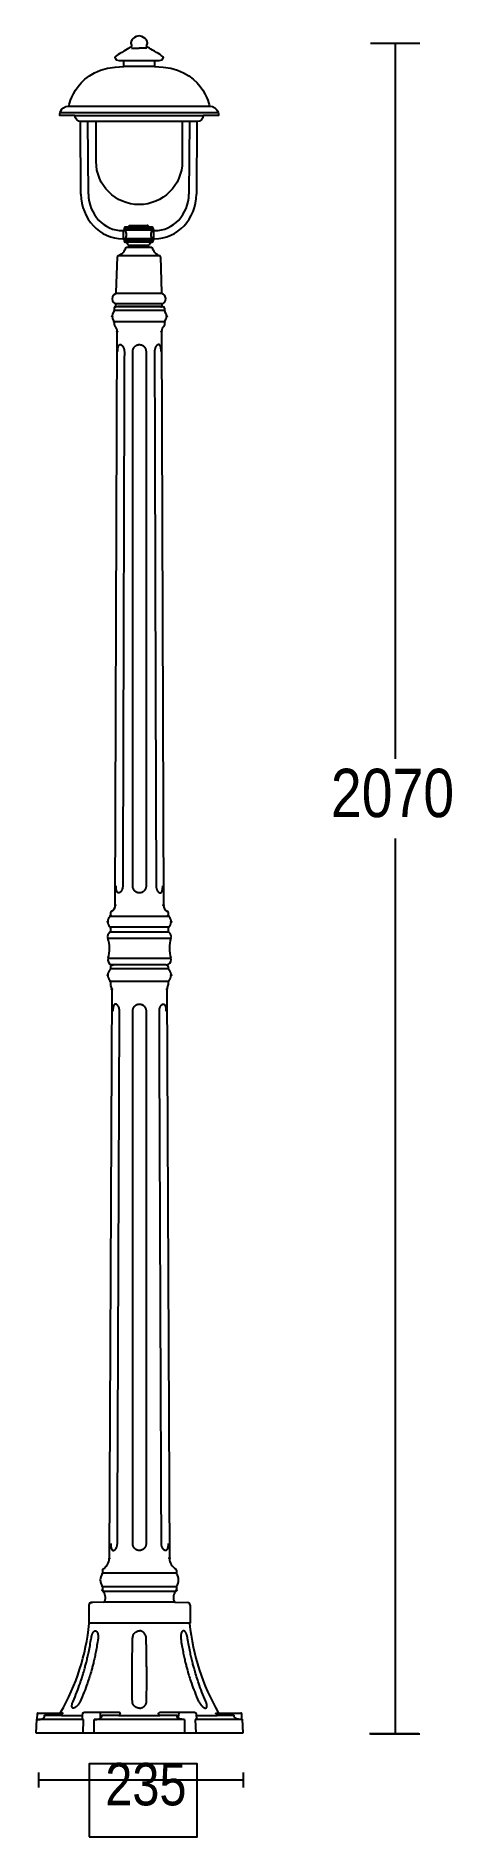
# Model space of a CAD drawing. Extents: x 0 to 99, y 0 to 428.
import ezdxf

# ---------------------------------------------------------------- set-up
doc = ezdxf.new("R2010")
doc.units = 0
doc.layers.add('LIVELLO_1', color=160, linetype='Continuous')
doc.styles.add('STD', font='txt')

# ---------------------------------------------------------------- blocks, each defined once
blk = doc.blocks.new('AI9-BLK1')
at = {"layer": 'LIVELLO_1', "color": 7}
for p, q in [((-26.32, 210.95), (-24.51, 210.95)), ((-22.69, 210.95), (-24.51, 210.95)), ((30.45, 212.13), (42.12, 212.13)), ((36.29, 212.13), (36.29, 42.1)), ((-41.19, 197.17), (-7.82, 197.17)), ((-43.37, 195.72), (-5.65, 195.72)), ((-39.74, 194.99), (-9.27, 194.99)), ((-36.54, 176.26), (-36.68, 193.61)), ((-12.56, 193.61), (-12.69, 176.26)), ((-28.2, 167.64), (-28.19, 167.69)), ((-28.2, 167.64), (-28.2, 167.61)), ((-28.2, 165.7), (-28.2, 167.61)), ((-28.05, 167.83), (-28.04, 167.83)), ((-28.04, 168.14), (-28.04, 167.83)), ((-21.19, 168.14), (-28.04, 168.14)), ((-21.35, 167.7), (-27.88, 167.7)), ((-27.79, 168.43), (-27.01, 168.5)), ((-21.44, 168.43), (-27.79, 168.43)), ((-22.21, 168.5), (-27.01, 168.5)), ((-22.47, 168.8), (-22.63, 168.81)), ((-21.44, 168.43), (-22.21, 168.5)), ((-21.19, 168.14), (-21.19, 167.83)), ((-21.19, 167.83), (-21.18, 167.83)), ((-21.04, 167.69), (-21.04, 167.64)), ((-21.04, 167.61), (-21.04, 167.64)), ((-21.04, 165.7), (-21.04, 167.61)), ((-20.85, 167.61), (-21.04, 167.61)), ((-28.2, 165.7), (-28.2, 165.66)), ((-28.2, 165.66), (-28.19, 165.61)), ((-28.05, 165.48), (-28.04, 165.48)), ((-28.04, 165.48), (-28.04, 165.17)), ((-21.19, 165.17), (-28.04, 165.17)), ((-21.36, 165.63), (-27.87, 165.63)), ((-21.4, 164.89), (-27.83, 164.89)), ((-27.61, 163.66), (-24.55, 163.66)), ((-22.14, 164.09), (-27.08, 164.09)), ((-25.54, 163.82), (-26.96, 163.95)), ((-22.27, 163.95), (-26.96, 163.95)), ((-25.54, 163.82), (-24.85, 163.82)), ((-24.85, 163.82), (-24.61, 163.82)), ((-24.61, 163.82), (-24.37, 163.82)), ((-24.55, 163.66), (-21.48, 163.66)), ((-24.37, 163.82), (-23.69, 163.82)), ((-23.69, 163.82), (-22.27, 163.95)), ((-21.19, 165.48), (-21.18, 165.48)), ((-21.19, 165.48), (-21.19, 165.17)), ((-21.04, 165.66), (-21.04, 165.7)), ((-20.85, 165.7), (-21.04, 165.7)), ((-21.04, 165.61), (-21.04, 165.66)), ((-29.92, 152.89), (-29.67, 161.41)), ((-24.55, 161.62), (-29.56, 161.62)), ((-19.54, 161.62), (-24.55, 161.62)), ((-19.43, 161.41), (-19.18, 152.89)), ((-24.55, 150.19), (-30.01, 150.19)), ((-30.01, 149.56), (-30.01, 149.98)), ((-24.55, 152.67), (-29.93, 152.67)), ((-19.17, 152.67), (-24.55, 152.67)), ((-19.09, 150.19), (-24.55, 150.19)), ((-19.09, 149.98), (-19.09, 149.56)), ((-30.42, 149.2), (-30.42, 148.61)), ((-18.46, 148.61), (-30.42, 148.61)), ((-18.46, 145.91), (-30.42, 145.91)), ((-30.42, 145.91), (-30.42, 145.17)), ((-29.55, 149.56), (-30.11, 149.51)), ((-29.63, 149.56), (-24.44, 149.56)), ((-19.33, 149.56), (-29.55, 149.56)), ((-24.44, 149.56), (-19.25, 149.56)), ((-19.33, 149.56), (-18.77, 149.51)), ((-18.46, 149.2), (-18.46, 148.61)), ((-18.46, 145.91), (-18.46, 145.17)), ((-30.16, 7.35), (-29.7, 143.67)), ((-19.18, 143.67), (-18.72, 7.35)), ((36.29, 23.19), (36.29, -189.58)), ((-17.49, 4.69), (-31.39, 4.69)), ((-31.29, 5.58), (-31.29, 4.92)), ((-17.59, 5.58), (-17.59, 4.92)), ((-17.45, 0.92), (-31.43, 0.92)), ((-17.49, 2.11), (-31.39, 2.11)), ((-31.29, 1.88), (-31.29, 1.18)), ((-17.59, 1.88), (-17.59, 1.18)), ((-31.92, -0.48), (-16.95, -0.48)), ((-31.89, -5.26), (-16.99, -5.26)), ((-31.29, -7.19), (-31.29, -7.76)), ((-17.59, -7.76), (-31.29, -7.76)), ((-30.98, -6.88), (-30.57, -6.85)), ((-18.07, -6.85), (-30.81, -6.85)), ((-18.31, -6.85), (-30.57, -6.85)), ((-17.9, -6.88), (-18.31, -6.85)), ((-17.59, -7.19), (-17.59, -7.76)), ((-30.98, -12.64), (-31.59, -147.86)), ((-17.59, -10.8), (-31.29, -10.8)), ((-31.29, -10.8), (-31.29, -11.58)), ((-17.9, -12.64), (-17.29, -147.86)), ((-17.59, -10.8), (-17.59, -11.58)), ((-33.23, -150.62), (-33.23, -151.36)), ((-15.65, -151.36), (-33.23, -151.36)), ((-15.65, -150.62), (-15.65, -151.36)), ((-32.94, -158.24), (-35.83, -158.34)), ((-15.65, -154.62), (-33.23, -154.62)), ((-33.23, -154.62), (-33.23, -155.41)), ((-33.14, -155.62), (-15.74, -155.62)), ((-31.63, -158.24), (-32.94, -158.24)), ((-17.25, -158.24), (-31.63, -158.24)), ((-15.93, -158.24), (-17.25, -158.24)), ((-15.93, -158.24), (-13.04, -158.34)), ((-15.65, -154.62), (-15.65, -155.41)), ((-36.45, -158.95), (-36.45, -163.24)), ((-12.43, -158.95), (-12.43, -163.24)), ((-36.45, -163.24), (-36.36, -163.24)), ((-24.44, -163.24), (-36.36, -163.24)), ((-12.63, -163.24), (-24.44, -163.24)), ((-12.43, -163.24), (-12.63, -163.24)), ((-48.98, -189.41), (-48.8, -186.04)), ((-48.72, -184.8), (-48.79, -186.02)), ((-48.52, -184.6), (-43.35, -184.6)), ((-37.68, -186.12), (-48.42, -186.12)), ((-46.96, -185.12), (-42.96, -185.12)), ((-43.35, -184.6), (-42.71, -184.6)), ((-42.9, -185.22), (-38.09, -185.22)), ((-38.01, -185.12), (-38.05, -185.89)), ((-37.99, -184.8), (-38.01, -185.12)), ((-37.83, -189.41), (-37.68, -186.12)), ((-29.31, -184.5), (-37.67, -184.5)), ((-24.44, -186.12), (-35.18, -186.12)), ((-35.18, -189.41), (-35.18, -186.12)), ((-33.76, -184.8), (-33.73, -185.89)), ((-33.39, -185.12), (-29.4, -185.12)), ((-29.25, -185.22), (-24.44, -185.22)), ((-24.44, -185.22), (-19.63, -185.22)), ((-13.7, -186.12), (-24.44, -186.12)), ((-11.21, -184.5), (-19.57, -184.5)), ((-19.48, -185.12), (-15.49, -185.12)), ((-15.15, -185.89), (-15.12, -184.8)), ((-13.7, -186.12), (-13.7, -189.41)), ((-0.46, -186.12), (-11.19, -186.12)), ((-11.19, -186.12), (-11.04, -189.41)), ((-10.87, -185.12), (-10.88, -184.8)), ((-10.83, -185.89), (-10.87, -185.12)), ((-10.79, -185.22), (-5.98, -185.22)), ((-6.17, -184.6), (-5.53, -184.6)), ((-5.91, -185.12), (-1.92, -185.12)), ((-5.53, -184.6), (-0.36, -184.6)), ((-0.09, -186.02), (-0.16, -184.8)), ((-0.07, -186.04), (0.1, -189.41)), ((-24.44, -189.41), (-35.18, -189.41)), ((-13.7, -189.41), (-24.44, -189.41)), ((30.2, -189.43), (41.87, -189.43)), ((30.45, -189.56), (42.12, -189.56)), ((-48.42, -198.75), (-48.42, -202.31)), ((0.21, -200.53), (-48.42, -200.53)), ((0.21, -198.75), (0.21, -202.31))]:
    blk.add_line(p, q, dxfattribs=at)
for points in [[(-28.14, 208.05), (-20.88, 208.05), (-20.88, 206.6), (-28.14, 206.6)], [(-36.35, -214.05), (-10.73, -214.05), (-10.73, -196.67), (-36.35, -196.67)]]:
    blk.add_lwpolyline(points, close=True, dxfattribs=at)
for points in [[(-38.32, 176.25), (-38.46, 193.61), (-36.68, 193.61)], [(-12.56, 193.61), (-10.78, 193.61), (-10.91, 176.25)], [(-26.76, 168.8), (-26.6, 168.81), (-22.63, 168.81)], [(-35.18, -189.41), (-37.83, -189.41), (-48.98, -189.41)], [(0.1, -189.41), (-11.04, -189.41), (-13.7, -189.41)]]:
    blk.add_lwpolyline(points, dxfattribs=at)
for centre, radius in [((-30.42, 145.91), 0.0954), ((-30.11, 149.51), 0.0948), ((-19.25, 149.56), 0.0948), ((-18.46, 145.91), 0.0948), ((-16.91, 3.4), 0.0948), ((-30.98, -6.88), 0.0949), ((-17.9, -12.64), 0.0954), ((-15.65, -155.41), 0.0948)]:
    blk.add_circle(centre, radius, dxfattribs=at)
for centre, major_axis, ratio in [((-30.93, 147.26), (0.0011, -0.0947), 0.989931), ((-17.95, 147.26), (0.0965, 0), 0.981413), ((-29.7, 143.61), (0.0938, 0), 0.988158), ((-19.17, 143.61), (0.0938, 0), 0.988711), ((-31.29, 4.92), (0.0948, 0), 0.977294), ((-30.16, 7.35), (-0.0011, -0.097), 0.9653), ((-18.72, 7.35), (0.0002, -0.097), 0.978684), ((-17.59, 4.92), (0.0937, 0), 0.989032), ((-31.97, 3.4), (0.0965, 0), 0.981413), ((-30.81, -6.85), (0.0959, 0), 0.987513), ((-31.97, -9.28), (-0.0012, -0.0972), 0.987513), ((-31.29, -10.8), (0.0948, 0), 0.977294), ((-30.98, -12.63), (0.0949, 0), 0.953062), ((-17.59, -10.8), (0.0937, 0), 0.989032), ((-16.91, -9.28), (0.0001, -0.0972), 0.976063), ((-31.59, -147.86), (-0.0022, -0.0972), 0.964283), ((-17.28, -147.8), (0.0937, 0), 0.986365), ((-35.83, -158.34), (0.0948, 0), 0.955495), ((-33.23, -155.41), (0.0011, -0.0951), 0.986345)]:
    blk.add_ellipse(centre, major_axis=major_axis, ratio=ratio, dxfattribs=at)
for points, knots in [([(-20.88, 208.05), (-20.88, 208.05), (-18.7, 207.75), (-18.7, 208.78), (-18.7, 208.78), (-19.42, 209.5), (-20.88, 210.23), (-22.08, 211.09), (-22.93, 211.21), (-22.69, 211.68), (-22.04, 212.98), (-23.78, 213.86), (-24.51, 213.86), (-25.23, 213.86), (-26.97, 212.98), (-26.32, 211.68), (-26.08, 211.21), (-26.93, 211.09), (-28.14, 210.23), (-29.58, 209.5), (-30.31, 208.78), (-30.31, 208.78), (-30.31, 207.75), (-28.14, 208.05), (-28.14, 208.05)], [0, 0, 0, 0, 1, 1, 1, 2, 2, 2, 3, 3, 3, 4, 4, 4, 5, 5, 5, 6, 6, 6, 7, 7, 7, 8, 8, 8, 8]), ([(-20.88, 206.6), (-9.27, 206.6), (-7.82, 197.17), (-7.82, 197.17), (-5.65, 197.17), (-5.65, 194.99), (-5.65, 194.99), (-5.65, 194.99), (-9.27, 194.99), (-9.27, 194.99), (-9.27, 194.19), (-9.92, 193.54), (-10.72, 193.54), (-10.72, 193.54), (-38.29, 193.54), (-38.29, 193.54), (-39.09, 193.54), (-39.74, 194.19), (-39.74, 194.99), (-39.74, 194.99), (-43.37, 194.99), (-43.37, 194.99), (-43.37, 194.99), (-43.37, 197.17), (-41.19, 197.17), (-41.19, 197.17), (-39.74, 206.6), (-28.14, 206.6)], [0, 0, 0, 0, 1, 1, 1, 2, 2, 2, 3, 3, 3, 4, 4, 4, 5, 5, 5, 6, 6, 6, 7, 7, 7, 8, 8, 8, 9, 9, 9, 9]), ([(-14.27, 193.54), (-14.27, 193.54), (-14.27, 184.03), (-14.27, 184.03), (-14.27, 178.39), (-18.87, 173.81), (-24.51, 173.81), (-30.15, 173.81), (-34.72, 178.39), (-34.72, 184.03), (-34.72, 184.03), (-34.72, 193.54), (-34.72, 193.54)], [0, 0, 0, 0, 1, 1, 1, 2, 2, 2, 3, 3, 3, 4, 4, 4, 4]), ([(-28.04, 165.48), (-27.43, 165.91), (-27.27, 166.79), (-27.68, 167.43), (-27.78, 167.59), (-27.9, 167.72), (-28.04, 167.83)], [0, 0, 0, 0, 1, 1, 1, 2, 2, 2, 2]), ([(-21.19, 167.83), (-21.8, 167.4), (-21.96, 166.52), (-21.55, 165.87), (-21.46, 165.71), (-21.34, 165.58), (-21.19, 165.48)], [0, 0, 0, 0, 1, 1, 1, 2, 2, 2, 2]), ([(-24.85, 163.82), (-24.85, 163.82), (-24.85, 163.82), (-24.85, 163.82), (-24.85, 163.82), (-24.85, 163.82), (-24.85, 163.82), (-24.85, 163.82), (-24.85, 163.82), (-24.85, 163.82), (-24.85, 163.82), (-24.85, 163.82), (-24.85, 163.82)], [0, 0, 0, 0, 1, 1, 1, 2, 2, 2, 3, 3, 3, 4, 4, 4, 4]), ([(-24.61, 163.82), (-24.61, 163.82), (-24.61, 163.82), (-24.61, 163.82), (-24.61, 163.82), (-24.61, 163.82), (-24.61, 163.82), (-24.61, 163.82), (-24.61, 163.82), (-24.61, 163.82), (-24.61, 163.82), (-24.61, 163.82), (-24.61, 163.82)], [0, 0, 0, 0, 1, 1, 1, 2, 2, 2, 3, 3, 3, 4, 4, 4, 4]), ([(-30.12, 152.62), (-30.77, 152.35), (-31.09, 151.6), (-30.82, 150.93), (-30.7, 150.64), (-30.47, 150.4), (-30.18, 150.26)], [0, 0, 0, 0, 1, 1, 1, 2, 2, 2, 2]), ([(-18.92, 150.26), (-18.27, 150.57), (-18, 151.34), (-18.31, 151.98), (-18.44, 152.27), (-18.69, 152.49), (-18.98, 152.62)], [0, 0, 0, 0, 1, 1, 1, 2, 2, 2, 2]), ([(-29.59, 138.88), (-29.59, 138.94), (-29.59, 139), (-29.59, 139.06), (-29.59, 139.12), (-29.58, 139.18), (-29.58, 139.23), (-29.58, 139.28), (-29.57, 139.32), (-29.57, 139.36), (-29.57, 139.4), (-29.57, 139.45), (-29.56, 139.49), (-29.56, 139.52), (-29.56, 139.54), (-29.55, 139.57), (-29.55, 139.6), (-29.54, 139.63), (-29.54, 139.66), (-29.54, 139.69), (-29.54, 139.72), (-29.53, 139.75), (-29.52, 139.77), (-29.52, 139.8), (-29.52, 139.83), (-29.51, 139.86), (-29.5, 139.88), (-29.5, 139.91), (-29.49, 139.94), (-29.49, 139.96), (-29.48, 139.99), (-29.48, 140.01), (-29.47, 140.03), (-29.46, 140.06), (-29.46, 140.08), (-29.45, 140.1), (-29.44, 140.13), (-29.43, 140.15), (-29.42, 140.17), (-29.42, 140.19), (-29.41, 140.21), (-29.4, 140.23), (-29.39, 140.25), (-29.38, 140.26), (-29.37, 140.28), (-29.37, 140.3), (-29.36, 140.31), (-29.35, 140.33), (-29.34, 140.34), (-29.33, 140.36), (-29.32, 140.37), (-29.31, 140.39), (-29.3, 140.4), (-29.29, 140.41), (-29.28, 140.42), (-29.27, 140.43), (-29.26, 140.44), (-29.25, 140.45), (-29.24, 140.46), (-29.23, 140.47), (-29.22, 140.48), (-29.21, 140.48), (-29.2, 140.49), (-29.19, 140.5), (-29.17, 140.51), (-29.16, 140.51), (-29.15, 140.52), (-29.14, 140.52), (-29.13, 140.52), (-29.12, 140.53), (-29.1, 140.54), (-29.09, 140.54), (-29.08, 140.54), (-29.07, 140.54), (-29.05, 140.54), (-29.04, 140.55), (-29.04, 140.55), (-29, 140.55), (-29, 140.55), (-29, 140.55), (-28.96, 140.55), (-28.96, 140.55), (-28.95, 140.54), (-28.94, 140.54), (-28.92, 140.54), (-28.91, 140.54), (-28.9, 140.53), (-28.88, 140.53), (-28.87, 140.52), (-28.86, 140.52), (-28.84, 140.51), (-28.83, 140.51), (-28.81, 140.5), (-28.8, 140.5), (-28.79, 140.49), (-28.77, 140.48), (-28.76, 140.48), (-28.75, 140.47), (-28.73, 140.46), (-28.72, 140.45), (-28.7, 140.44), (-28.69, 140.43), (-28.67, 140.42), (-28.66, 140.41), (-28.65, 140.4), (-28.63, 140.39), (-28.62, 140.37), (-28.6, 140.36), (-28.59, 140.34), (-28.57, 140.33), (-28.55, 140.31), (-28.53, 140.3), (-28.52, 140.28), (-28.51, 140.26), (-28.49, 140.25), (-28.47, 140.23), (-28.46, 140.21), (-28.44, 140.19), (-28.43, 140.17), (-28.41, 140.15), (-28.4, 140.13), (-28.38, 140.1), (-28.36, 140.08), (-28.35, 140.06), (-28.33, 140.03), (-28.32, 140.01), (-28.3, 139.99), (-28.29, 139.97), (-28.28, 139.94), (-28.26, 139.92), (-28.25, 139.88), (-28.24, 139.86), (-28.22, 139.83), (-28.21, 139.8), (-28.2, 139.77), (-28.18, 139.75), (-28.17, 139.72), (-28.17, 139.69), (-28.16, 139.66), (-28.15, 139.63), (-28.14, 139.6), (-28.12, 139.58), (-28.12, 139.55), (-28.11, 139.52), (-28.1, 139.49), (-28.09, 139.45), (-28.08, 139.41), (-28.07, 139.36), (-28.06, 139.32), (-28.05, 139.28), (-28.05, 139.23), (-28.04, 139.18), (-28.04, 139.12), (-28.03, 139.07), (-28.02, 139), (-28.02, 138.94), (-28.02, 138.88)], [0, 0, 0, 0, 1, 1, 1, 2, 2, 2, 3, 3, 3, 4, 4, 4, 5, 5, 5, 6, 6, 6, 7, 7, 7, 8, 8, 8, 9, 9, 9, 10, 10, 10, 11, 11, 11, 12, 12, 12, 13, 13, 13, 14, 14, 14, 15, 15, 15, 16, 16, 16, 17, 17, 17, 18, 18, 18, 19, 19, 19, 20, 20, 20, 21, 21, 21, 22, 22, 22, 23, 23, 23, 24, 24, 24, 25, 25, 25, 26, 26, 26, 27, 27, 27, 28, 28, 28, 29, 29, 29, 30, 30, 30, 31, 31, 31, 32, 32, 32, 33, 33, 33, 34, 34, 34, 35, 35, 35, 36, 36, 36, 37, 37, 37, 38, 38, 38, 39, 39, 39, 40, 40, 40, 41, 41, 41, 42, 42, 42, 43, 43, 43, 44, 44, 44, 45, 45, 45, 46, 46, 46, 47, 47, 47, 48, 48, 48, 49, 49, 49, 50, 50, 50, 51, 51, 51, 52, 52, 52, 52]), ([(-28.02, 138.88), (-28.09, 117.72), (-28.15, 96.56), (-28.21, 75.4), (-28.27, 54.24), (-28.33, 33.08), (-28.4, 11.92)], [0, 0, 0, 0, 1, 1, 1, 2, 2, 2, 2]), ([(-26.01, 138.88), (-26.01, 138.94), (-26.01, 139), (-26, 139.05), (-25.99, 139.11), (-25.98, 139.16), (-25.98, 139.21), (-25.97, 139.25), (-25.96, 139.29), (-25.95, 139.33), (-25.94, 139.37), (-25.93, 139.41), (-25.91, 139.45), (-25.91, 139.48), (-25.89, 139.51), (-25.89, 139.53), (-25.87, 139.56), (-25.86, 139.59), (-25.85, 139.61), (-25.84, 139.64), (-25.82, 139.67), (-25.81, 139.69), (-25.79, 139.73), (-25.78, 139.75), (-25.76, 139.78), (-25.75, 139.8), (-25.73, 139.83), (-25.72, 139.86), (-25.7, 139.88), (-25.68, 139.91), (-25.66, 139.93), (-25.64, 139.95), (-25.63, 139.97), (-25.6, 140), (-25.58, 140.03), (-25.57, 140.05), (-25.54, 140.07), (-25.52, 140.09), (-25.5, 140.11), (-25.48, 140.13), (-25.46, 140.15), (-25.44, 140.17), (-25.41, 140.19), (-25.39, 140.21), (-25.37, 140.22), (-25.35, 140.24), (-25.32, 140.26), (-25.3, 140.27), (-25.28, 140.29), (-25.26, 140.31), (-25.23, 140.32), (-25.21, 140.33), (-25.19, 140.35), (-25.16, 140.36), (-25.14, 140.37), (-25.12, 140.39), (-25.09, 140.4), (-25.07, 140.41), (-25.05, 140.42), (-25.03, 140.43), (-25, 140.44), (-24.99, 140.44), (-24.96, 140.45), (-24.94, 140.46), (-24.92, 140.47), (-24.9, 140.48), (-24.87, 140.48), (-24.84, 140.49), (-24.82, 140.5), (-24.78, 140.51), (-24.75, 140.51), (-24.72, 140.52), (-24.69, 140.52), (-24.65, 140.53), (-24.61, 140.54), (-24.57, 140.54), (-24.53, 140.55), (-24.48, 140.55), (-24.44, 140.55)], [0, 0, 0, 0, 1, 1, 1, 2, 2, 2, 3, 3, 3, 4, 4, 4, 5, 5, 5, 6, 6, 6, 7, 7, 7, 8, 8, 8, 9, 9, 9, 10, 10, 10, 11, 11, 11, 12, 12, 12, 13, 13, 13, 14, 14, 14, 15, 15, 15, 16, 16, 16, 17, 17, 17, 18, 18, 18, 19, 19, 19, 20, 20, 20, 21, 21, 21, 22, 22, 22, 23, 23, 23, 24, 24, 24, 25, 25, 25, 26, 26, 26, 26]), ([(-26.01, 11.92), (-26.01, 33.08), (-26.01, 54.24), (-26.01, 75.4), (-26.01, 96.56), (-26.01, 117.72), (-26.01, 138.88)], [0, 0, 0, 0, 1, 1, 1, 2, 2, 2, 2]), ([(-24.44, 140.55), (-24.39, 140.55), (-24.35, 140.55), (-24.31, 140.54), (-24.27, 140.54), (-24.23, 140.54), (-24.19, 140.52), (-24.15, 140.52), (-24.13, 140.51), (-24.09, 140.51), (-24.07, 140.5), (-24.03, 140.49), (-24, 140.48), (-23.98, 140.48), (-23.96, 140.47), (-23.94, 140.46), (-23.92, 140.45), (-23.9, 140.45), (-23.87, 140.44), (-23.85, 140.43), (-23.83, 140.42), (-23.81, 140.41), (-23.78, 140.4), (-23.76, 140.39), (-23.74, 140.37), (-23.71, 140.36), (-23.69, 140.35), (-23.67, 140.33), (-23.64, 140.32), (-23.62, 140.31), (-23.6, 140.29), (-23.57, 140.28), (-23.55, 140.26), (-23.53, 140.24), (-23.51, 140.23), (-23.48, 140.21), (-23.46, 140.19), (-23.44, 140.17), (-23.42, 140.15), (-23.4, 140.13), (-23.37, 140.11), (-23.35, 140.09), (-23.33, 140.07), (-23.32, 140.05), (-23.29, 140.03), (-23.28, 140), (-23.25, 139.97), (-23.23, 139.95), (-23.22, 139.93), (-23.2, 139.91), (-23.18, 139.88), (-23.16, 139.86), (-23.15, 139.83), (-23.13, 139.81), (-23.11, 139.78), (-23.1, 139.75), (-23.08, 139.73), (-23.07, 139.7), (-23.05, 139.67), (-23.04, 139.64), (-23.03, 139.62), (-23.02, 139.59), (-23.01, 139.56), (-22.99, 139.54), (-22.99, 139.51), (-22.97, 139.48), (-22.96, 139.45), (-22.96, 139.41), (-22.94, 139.37), (-22.93, 139.33), (-22.92, 139.29), (-22.91, 139.25), (-22.9, 139.21), (-22.89, 139.16), (-22.88, 139.11), (-22.88, 139.05), (-22.87, 139), (-22.87, 138.94), (-22.87, 138.88)], [0, 0, 0, 0, 1, 1, 1, 2, 2, 2, 3, 3, 3, 4, 4, 4, 5, 5, 5, 6, 6, 6, 7, 7, 7, 8, 8, 8, 9, 9, 9, 10, 10, 10, 11, 11, 11, 12, 12, 12, 13, 13, 13, 14, 14, 14, 15, 15, 15, 16, 16, 16, 17, 17, 17, 18, 18, 18, 19, 19, 19, 20, 20, 20, 21, 21, 21, 22, 22, 22, 23, 23, 23, 24, 24, 24, 25, 25, 25, 26, 26, 26, 26]), ([(-22.87, 138.88), (-22.87, 117.72), (-22.87, 96.56), (-22.87, 75.4), (-22.87, 54.24), (-22.87, 33.08), (-22.87, 11.92)], [0, 0, 0, 0, 1, 1, 1, 2, 2, 2, 2]), ([(-19.28, 138.88), (-19.28, 138.94), (-19.28, 139), (-19.29, 139.06), (-19.29, 139.12), (-19.29, 139.18), (-19.3, 139.23), (-19.3, 139.28), (-19.3, 139.32), (-19.31, 139.36), (-19.31, 139.4), (-19.31, 139.45), (-19.31, 139.49), (-19.31, 139.52), (-19.32, 139.54), (-19.33, 139.57), (-19.33, 139.6), (-19.33, 139.63), (-19.33, 139.66), (-19.34, 139.69), (-19.34, 139.72), (-19.35, 139.75), (-19.35, 139.77), (-19.36, 139.8), (-19.36, 139.83), (-19.36, 139.86), (-19.37, 139.88), (-19.38, 139.91), (-19.38, 139.94), (-19.39, 139.96), (-19.4, 139.99), (-19.4, 140.01), (-19.41, 140.03), (-19.41, 140.06), (-19.42, 140.08), (-19.43, 140.1), (-19.44, 140.13), (-19.44, 140.15), (-19.45, 140.17), (-19.46, 140.19), (-19.47, 140.21), (-19.48, 140.23), (-19.48, 140.25), (-19.49, 140.26), (-19.5, 140.28), (-19.51, 140.3), (-19.52, 140.31), (-19.53, 140.33), (-19.54, 140.34), (-19.55, 140.36), (-19.56, 140.37), (-19.57, 140.39), (-19.57, 140.4), (-19.59, 140.41), (-19.6, 140.42), (-19.6, 140.43), (-19.62, 140.44), (-19.63, 140.45), (-19.63, 140.46), (-19.65, 140.47), (-19.66, 140.48), (-19.67, 140.48), (-19.68, 140.49), (-19.69, 140.5), (-19.7, 140.51), (-19.71, 140.51), (-19.72, 140.52), (-19.74, 140.52), (-19.75, 140.52), (-19.76, 140.53), (-19.77, 140.54), (-19.79, 140.54), (-19.8, 140.54), (-19.81, 140.54), (-19.82, 140.54), (-19.84, 140.55), (-19.84, 140.55), (-19.87, 140.55), (-19.87, 140.55), (-19.87, 140.55), (-19.91, 140.55), (-19.91, 140.55), (-19.93, 140.54), (-19.94, 140.54), (-19.95, 140.54), (-19.96, 140.54), (-19.98, 140.53), (-19.99, 140.53), (-20.01, 140.52), (-20.02, 140.52), (-20.03, 140.51), (-20.05, 140.51), (-20.06, 140.5), (-20.08, 140.5), (-20.09, 140.49), (-20.1, 140.48), (-20.12, 140.48), (-20.13, 140.47), (-20.15, 140.46), (-20.16, 140.45), (-20.18, 140.44), (-20.19, 140.43), (-20.2, 140.42), (-20.22, 140.41), (-20.24, 140.4), (-20.25, 140.39), (-20.27, 140.37), (-20.28, 140.36), (-20.29, 140.34), (-20.31, 140.33), (-20.33, 140.31), (-20.34, 140.3), (-20.36, 140.28), (-20.37, 140.26), (-20.39, 140.25), (-20.41, 140.23), (-20.42, 140.21), (-20.44, 140.19), (-20.45, 140.17), (-20.47, 140.15), (-20.48, 140.13), (-20.5, 140.1), (-20.51, 140.08), (-20.53, 140.06), (-20.54, 140.03), (-20.56, 140.01), (-20.57, 139.99), (-20.59, 139.96), (-20.6, 139.94), (-20.61, 139.91), (-20.63, 139.88), (-20.64, 139.86), (-20.65, 139.83), (-20.67, 139.8), (-20.68, 139.77), (-20.69, 139.75), (-20.7, 139.72), (-20.71, 139.69), (-20.72, 139.66), (-20.73, 139.63), (-20.74, 139.6), (-20.75, 139.57), (-20.76, 139.54), (-20.77, 139.52), (-20.78, 139.49), (-20.78, 139.45), (-20.8, 139.41), (-20.81, 139.36), (-20.81, 139.32), (-20.82, 139.28), (-20.83, 139.23), (-20.84, 139.18), (-20.85, 139.12), (-20.85, 139.07), (-20.85, 139), (-20.85, 138.94), (-20.85, 138.88)], [0, 0, 0, 0, 1, 1, 1, 2, 2, 2, 3, 3, 3, 4, 4, 4, 5, 5, 5, 6, 6, 6, 7, 7, 7, 8, 8, 8, 9, 9, 9, 10, 10, 10, 11, 11, 11, 12, 12, 12, 13, 13, 13, 14, 14, 14, 15, 15, 15, 16, 16, 16, 17, 17, 17, 18, 18, 18, 19, 19, 19, 20, 20, 20, 21, 21, 21, 22, 22, 22, 23, 23, 23, 24, 24, 24, 25, 25, 25, 26, 26, 26, 27, 27, 27, 28, 28, 28, 29, 29, 29, 30, 30, 30, 31, 31, 31, 32, 32, 32, 33, 33, 33, 34, 34, 34, 35, 35, 35, 36, 36, 36, 37, 37, 37, 38, 38, 38, 39, 39, 39, 40, 40, 40, 41, 41, 41, 42, 42, 42, 43, 43, 43, 44, 44, 44, 45, 45, 45, 46, 46, 46, 47, 47, 47, 48, 48, 48, 49, 49, 49, 50, 50, 50, 51, 51, 51, 52, 52, 52, 52]), ([(-20.85, 138.88), (-20.79, 117.72), (-20.73, 96.56), (-20.67, 75.4), (-20.6, 54.24), (-20.54, 33.08), (-20.47, 11.92)], [0, 0, 0, 0, 1, 1, 1, 2, 2, 2, 2]), ([(-28.4, 11.92), (-28.4, 11.86), (-28.4, 11.8), (-28.41, 11.74), (-28.41, 11.68), (-28.42, 11.62), (-28.43, 11.57), (-28.43, 11.53), (-28.44, 11.48), (-28.45, 11.44), (-28.46, 11.39), (-28.47, 11.36), (-28.48, 11.31), (-28.49, 11.28), (-28.49, 11.25), (-28.51, 11.23), (-28.51, 11.2), (-28.52, 11.17), (-28.53, 11.14), (-28.55, 11.11), (-28.56, 11.08), (-28.57, 11.05), (-28.58, 11.02), (-28.59, 11), (-28.6, 10.97), (-28.62, 10.94), (-28.63, 10.91), (-28.65, 10.89), (-28.65, 10.87), (-28.67, 10.84), (-28.68, 10.81), (-28.7, 10.79), (-28.71, 10.77), (-28.73, 10.75), (-28.74, 10.72), (-28.75, 10.7), (-28.77, 10.68), (-28.79, 10.66), (-28.8, 10.64), (-28.81, 10.62), (-28.83, 10.6), (-28.84, 10.58), (-28.86, 10.56), (-28.87, 10.55), (-28.89, 10.53), (-28.91, 10.51), (-28.92, 10.49), (-28.93, 10.48), (-28.95, 10.47), (-28.96, 10.46), (-28.98, 10.44), (-28.99, 10.43), (-29.01, 10.42), (-29.02, 10.4), (-29.04, 10.39), (-29.05, 10.38), (-29.07, 10.37), (-29.08, 10.36), (-29.09, 10.35), (-29.11, 10.34), (-29.13, 10.33), (-29.14, 10.33), (-29.15, 10.31), (-29.17, 10.31), (-29.18, 10.3), (-29.2, 10.3), (-29.21, 10.29), (-29.23, 10.29), (-29.24, 10.28), (-29.25, 10.27), (-29.26, 10.27), (-29.28, 10.27), (-29.29, 10.26), (-29.31, 10.26), (-29.32, 10.26), (-29.34, 10.26), (-29.35, 10.26), (-29.36, 10.25), (-29.37, 10.25), (-29.39, 10.25), (-29.4, 10.25), (-29.41, 10.26), (-29.42, 10.26), (-29.43, 10.26), (-29.45, 10.26), (-29.46, 10.26), (-29.47, 10.27), (-29.49, 10.27), (-29.5, 10.27), (-29.51, 10.28), (-29.52, 10.28), (-29.54, 10.29), (-29.54, 10.29), (-29.56, 10.3), (-29.57, 10.31), (-29.58, 10.31), (-29.59, 10.32), (-29.6, 10.33), (-29.61, 10.34), (-29.62, 10.35), (-29.63, 10.36), (-29.65, 10.37), (-29.65, 10.38), (-29.67, 10.39), (-29.68, 10.4), (-29.69, 10.42), (-29.7, 10.43), (-29.71, 10.44), (-29.71, 10.46), (-29.72, 10.47), (-29.74, 10.49), (-29.74, 10.5), (-29.75, 10.52), (-29.76, 10.53), (-29.77, 10.55), (-29.78, 10.57), (-29.79, 10.59), (-29.8, 10.61), (-29.81, 10.63), (-29.81, 10.65), (-29.82, 10.66), (-29.83, 10.69), (-29.84, 10.71), (-29.84, 10.74), (-29.85, 10.76), (-29.86, 10.78), (-29.86, 10.81), (-29.87, 10.83), (-29.88, 10.86), (-29.88, 10.89), (-29.89, 10.91), (-29.89, 10.94), (-29.9, 10.96), (-29.9, 10.99), (-29.91, 11.02), (-29.92, 11.05), (-29.92, 11.08), (-29.92, 11.11), (-29.93, 11.13), (-29.93, 11.16), (-29.94, 11.19), (-29.94, 11.22), (-29.94, 11.25), (-29.94, 11.28), (-29.95, 11.3), (-29.95, 11.35), (-29.96, 11.39), (-29.96, 11.43), (-29.96, 11.48), (-29.96, 11.52), (-29.97, 11.56), (-29.97, 11.62), (-29.97, 11.68), (-29.97, 11.73), (-29.97, 11.73), (-29.97, 11.92), (-29.97, 11.92)], [0, 0, 0, 0, 1, 1, 1, 2, 2, 2, 3, 3, 3, 4, 4, 4, 5, 5, 5, 6, 6, 6, 7, 7, 7, 8, 8, 8, 9, 9, 9, 10, 10, 10, 11, 11, 11, 12, 12, 12, 13, 13, 13, 14, 14, 14, 15, 15, 15, 16, 16, 16, 17, 17, 17, 18, 18, 18, 19, 19, 19, 20, 20, 20, 21, 21, 21, 22, 22, 22, 23, 23, 23, 24, 24, 24, 25, 25, 25, 26, 26, 26, 27, 27, 27, 28, 28, 28, 29, 29, 29, 30, 30, 30, 31, 31, 31, 32, 32, 32, 33, 33, 33, 34, 34, 34, 35, 35, 35, 36, 36, 36, 37, 37, 37, 38, 38, 38, 39, 39, 39, 40, 40, 40, 41, 41, 41, 42, 42, 42, 43, 43, 43, 44, 44, 44, 45, 45, 45, 46, 46, 46, 47, 47, 47, 48, 48, 48, 49, 49, 49, 50, 50, 50, 51, 51, 51, 52, 52, 52, 52]), ([(-24.44, 10.25), (-24.48, 10.26), (-24.53, 10.26), (-24.58, 10.26), (-24.62, 10.26), (-24.67, 10.27), (-24.71, 10.28), (-24.74, 10.29), (-24.78, 10.29), (-24.81, 10.3), (-24.84, 10.31), (-24.87, 10.32), (-24.9, 10.33), (-24.93, 10.34), (-24.95, 10.34), (-24.98, 10.35), (-25, 10.36), (-25.02, 10.37), (-25.05, 10.38), (-25.07, 10.39), (-25.09, 10.4), (-25.12, 10.42), (-25.14, 10.43), (-25.17, 10.44), (-25.19, 10.46), (-25.22, 10.47), (-25.25, 10.49), (-25.27, 10.5), (-25.29, 10.52), (-25.32, 10.54), (-25.34, 10.55), (-25.37, 10.57), (-25.39, 10.59), (-25.41, 10.61), (-25.44, 10.63), (-25.46, 10.65), (-25.48, 10.67), (-25.51, 10.69), (-25.53, 10.72), (-25.55, 10.74), (-25.57, 10.76), (-25.6, 10.79), (-25.62, 10.81), (-25.64, 10.84), (-25.66, 10.86), (-25.68, 10.89), (-25.7, 10.91), (-25.72, 10.94), (-25.74, 10.97), (-25.75, 11), (-25.77, 11.02), (-25.79, 11.06), (-25.8, 11.08), (-25.82, 11.11), (-25.83, 11.14), (-25.84, 11.17), (-25.86, 11.2), (-25.87, 11.23), (-25.89, 11.26), (-25.89, 11.28), (-25.91, 11.31), (-25.92, 11.36), (-25.93, 11.39), (-25.95, 11.44), (-25.96, 11.48), (-25.97, 11.53), (-25.98, 11.57), (-25.99, 11.62), (-26, 11.68), (-26.01, 11.74), (-26.01, 11.79), (-26.01, 11.86), (-26.01, 11.92)], [0, 0, 0, 0, 1, 1, 1, 2, 2, 2, 3, 3, 3, 4, 4, 4, 5, 5, 5, 6, 6, 6, 7, 7, 7, 8, 8, 8, 9, 9, 9, 10, 10, 10, 11, 11, 11, 12, 12, 12, 13, 13, 13, 14, 14, 14, 15, 15, 15, 16, 16, 16, 17, 17, 17, 18, 18, 18, 19, 19, 19, 20, 20, 20, 21, 21, 21, 22, 22, 22, 23, 23, 23, 24, 24, 24, 24]), ([(-22.87, 11.92), (-22.87, 11.86), (-22.87, 11.79), (-22.87, 11.74), (-22.88, 11.68), (-22.89, 11.62), (-22.9, 11.56), (-22.91, 11.53), (-22.92, 11.48), (-22.93, 11.44), (-22.94, 11.39), (-22.96, 11.35), (-22.97, 11.31), (-22.98, 11.28), (-22.99, 11.25), (-23.01, 11.23), (-23.02, 11.2), (-23.03, 11.17), (-23.05, 11.14), (-23.06, 11.11), (-23.08, 11.08), (-23.09, 11.05), (-23.11, 11.02), (-23.13, 11), (-23.14, 10.97), (-23.16, 10.94), (-23.18, 10.91), (-23.2, 10.89), (-23.22, 10.86), (-23.24, 10.83), (-23.26, 10.81), (-23.28, 10.79), (-23.3, 10.76), (-23.32, 10.74), (-23.35, 10.72), (-23.37, 10.69), (-23.4, 10.67), (-23.42, 10.65), (-23.44, 10.63), (-23.46, 10.61), (-23.49, 10.59), (-23.51, 10.57), (-23.54, 10.55), (-23.56, 10.53), (-23.59, 10.52), (-23.61, 10.5), (-23.63, 10.49), (-23.66, 10.47), (-23.68, 10.46), (-23.71, 10.44), (-23.74, 10.43), (-23.76, 10.42), (-23.78, 10.4), (-23.81, 10.39), (-23.83, 10.38), (-23.85, 10.37), (-23.88, 10.36), (-23.9, 10.35), (-23.93, 10.34), (-23.95, 10.34), (-23.97, 10.33), (-24, 10.32), (-24.03, 10.31), (-24.07, 10.3), (-24.1, 10.29), (-24.13, 10.29), (-24.17, 10.28), (-24.21, 10.27), (-24.25, 10.26), (-24.29, 10.26), (-24.34, 10.26), (-24.39, 10.26), (-24.44, 10.25)], [0, 0, 0, 0, 1, 1, 1, 2, 2, 2, 3, 3, 3, 4, 4, 4, 5, 5, 5, 6, 6, 6, 7, 7, 7, 8, 8, 8, 9, 9, 9, 10, 10, 10, 11, 11, 11, 12, 12, 12, 13, 13, 13, 14, 14, 14, 15, 15, 15, 16, 16, 16, 17, 17, 17, 18, 18, 18, 19, 19, 19, 20, 20, 20, 21, 21, 21, 22, 22, 22, 23, 23, 23, 24, 24, 24, 24]), ([(-20.47, 11.92), (-20.47, 11.86), (-20.47, 11.8), (-20.47, 11.74), (-20.47, 11.68), (-20.46, 11.62), (-20.45, 11.57), (-20.44, 11.53), (-20.44, 11.48), (-20.43, 11.44), (-20.42, 11.39), (-20.41, 11.36), (-20.4, 11.31), (-20.39, 11.28), (-20.38, 11.26), (-20.37, 11.23), (-20.36, 11.2), (-20.35, 11.17), (-20.34, 11.14), (-20.33, 11.11), (-20.32, 11.08), (-20.31, 11.05), (-20.3, 11.02), (-20.29, 11), (-20.27, 10.97), (-20.26, 10.94), (-20.25, 10.92), (-20.24, 10.89), (-20.22, 10.87), (-20.21, 10.84), (-20.19, 10.81), (-20.18, 10.79), (-20.17, 10.77), (-20.15, 10.75), (-20.14, 10.72), (-20.12, 10.7), (-20.11, 10.68), (-20.1, 10.66), (-20.08, 10.64), (-20.06, 10.62), (-20.05, 10.6), (-20.03, 10.58), (-20.02, 10.56), (-20.01, 10.55), (-19.99, 10.53), (-19.98, 10.52), (-19.96, 10.5), (-19.94, 10.49), (-19.93, 10.47), (-19.92, 10.46), (-19.9, 10.44), (-19.89, 10.43), (-19.87, 10.42), (-19.86, 10.4), (-19.84, 10.39), (-19.82, 10.38), (-19.81, 10.37), (-19.8, 10.36), (-19.78, 10.35), (-19.77, 10.34), (-19.75, 10.33), (-19.74, 10.33), (-19.72, 10.31), (-19.71, 10.31), (-19.69, 10.3), (-19.68, 10.3), (-19.66, 10.29), (-19.66, 10.29), (-19.64, 10.28), (-19.63, 10.27), (-19.61, 10.27), (-19.6, 10.27), (-19.58, 10.26), (-19.57, 10.26), (-19.56, 10.26), (-19.54, 10.26), (-19.53, 10.26), (-19.52, 10.25), (-19.5, 10.25), (-19.49, 10.25), (-19.48, 10.25), (-19.47, 10.26), (-19.45, 10.26), (-19.44, 10.26), (-19.42, 10.26), (-19.41, 10.26), (-19.4, 10.27), (-19.39, 10.27), (-19.38, 10.27), (-19.37, 10.28), (-19.36, 10.28), (-19.34, 10.29), (-19.33, 10.29), (-19.32, 10.3), (-19.31, 10.31), (-19.3, 10.31), (-19.28, 10.32), (-19.28, 10.33), (-19.26, 10.34), (-19.25, 10.35), (-19.24, 10.36), (-19.23, 10.37), (-19.22, 10.38), (-19.21, 10.39), (-19.2, 10.4), (-19.19, 10.42), (-19.18, 10.43), (-19.17, 10.44), (-19.16, 10.46), (-19.15, 10.47), (-19.14, 10.49), (-19.13, 10.5), (-19.12, 10.52), (-19.11, 10.53), (-19.11, 10.55), (-19.1, 10.57), (-19.09, 10.59), (-19.08, 10.61), (-19.07, 10.63), (-19.06, 10.65), (-19.06, 10.66), (-19.05, 10.69), (-19.04, 10.71), (-19.04, 10.74), (-19.02, 10.76), (-19.02, 10.78), (-19.02, 10.81), (-19.01, 10.83), (-19, 10.86), (-19, 10.89), (-18.99, 10.91), (-18.98, 10.94), (-18.98, 10.96), (-18.97, 10.99), (-18.97, 11.02), (-18.96, 11.05), (-18.96, 11.08), (-18.96, 11.11), (-18.95, 11.13), (-18.95, 11.16), (-18.94, 11.19), (-18.94, 11.22), (-18.94, 11.25), (-18.93, 11.28), (-18.93, 11.3), (-18.93, 11.35), (-18.92, 11.39), (-18.92, 11.43), (-18.92, 11.48), (-18.92, 11.52), (-18.91, 11.56), (-18.91, 11.62), (-18.91, 11.68), (-18.91, 11.74), (-18.9, 11.79), (-18.9, 11.86), (-18.9, 11.92)], [0, 0, 0, 0, 1, 1, 1, 2, 2, 2, 3, 3, 3, 4, 4, 4, 5, 5, 5, 6, 6, 6, 7, 7, 7, 8, 8, 8, 9, 9, 9, 10, 10, 10, 11, 11, 11, 12, 12, 12, 13, 13, 13, 14, 14, 14, 15, 15, 15, 16, 16, 16, 17, 17, 17, 18, 18, 18, 19, 19, 19, 20, 20, 20, 21, 21, 21, 22, 22, 22, 23, 23, 23, 24, 24, 24, 25, 25, 25, 26, 26, 26, 27, 27, 27, 28, 28, 28, 29, 29, 29, 30, 30, 30, 31, 31, 31, 32, 32, 32, 33, 33, 33, 34, 34, 34, 35, 35, 35, 36, 36, 36, 37, 37, 37, 38, 38, 38, 39, 39, 39, 40, 40, 40, 41, 41, 41, 42, 42, 42, 43, 43, 43, 44, 44, 44, 45, 45, 45, 46, 46, 46, 47, 47, 47, 48, 48, 48, 49, 49, 49, 50, 50, 50, 51, 51, 51, 52, 52, 52, 52]), ([(-31.39, 4.69), (-32.1, 4.06), (-32.17, 2.97), (-31.53, 2.25), (-31.49, 2.2), (-31.44, 2.15), (-31.39, 2.11)], [0, 0, 0, 0, 1, 1, 1, 2, 2, 2, 2]), ([(-17.49, 2.11), (-16.77, 2.74), (-16.71, 3.83), (-17.34, 4.55), (-17.39, 4.6), (-17.44, 4.65), (-17.49, 4.69)], [0, 0, 0, 0, 1, 1, 1, 2, 2, 2, 2]), ([(-31.39, -7.99), (-32.1, -8.62), (-32.17, -9.71), (-31.53, -10.43), (-31.49, -10.48), (-31.44, -10.53), (-31.39, -10.57)], [0, 0, 0, 0, 1, 1, 1, 2, 2, 2, 2]), ([(-31.89, -5.26), (-32.09, -5.91), (-31.73, -6.59), (-31.08, -6.8), (-30.99, -6.82), (-30.9, -6.84), (-30.81, -6.85)], [0, 0, 0, 0, 1, 1, 1, 2, 2, 2, 2]), ([(-18.07, -6.85), (-17.39, -6.8), (-16.89, -6.21), (-16.93, -5.54), (-16.94, -5.45), (-16.96, -5.35), (-16.99, -5.26)], [0, 0, 0, 0, 1, 1, 1, 2, 2, 2, 2]), ([(-17.49, -10.57), (-16.77, -9.93), (-16.71, -8.85), (-17.34, -8.13), (-17.39, -8.08), (-17.44, -8.04), (-17.49, -7.99)], [0, 0, 0, 0, 1, 1, 1, 2, 2, 2, 2]), ([(-29.16, -17.82), (-29.16, -17.75), (-29.16, -17.7), (-29.17, -17.63), (-29.17, -17.57), (-29.18, -17.52), (-29.19, -17.46), (-29.19, -17.42), (-29.2, -17.38), (-29.21, -17.33), (-29.21, -17.3), (-29.23, -17.25), (-29.23, -17.21), (-29.25, -17.18), (-29.25, -17.15), (-29.26, -17.12), (-29.27, -17.09), (-29.28, -17.06), (-29.28, -17.04), (-29.3, -17.01), (-29.31, -16.98), (-29.32, -16.95), (-29.33, -16.93), (-29.34, -16.89), (-29.36, -16.87), (-29.37, -16.84), (-29.38, -16.81), (-29.39, -16.79), (-29.4, -16.76), (-29.42, -16.73), (-29.43, -16.71), (-29.45, -16.68), (-29.46, -16.66), (-29.47, -16.64), (-29.49, -16.61), (-29.5, -16.59), (-29.52, -16.57), (-29.53, -16.55), (-29.54, -16.53), (-29.56, -16.51), (-29.57, -16.49), (-29.59, -16.47), (-29.61, -16.45), (-29.62, -16.43), (-29.63, -16.42), (-29.65, -16.4), (-29.67, -16.38), (-29.68, -16.37), (-29.69, -16.35), (-29.71, -16.34), (-29.72, -16.33), (-29.74, -16.31), (-29.75, -16.3), (-29.77, -16.29), (-29.78, -16.28), (-29.8, -16.27), (-29.81, -16.26), (-29.83, -16.25), (-29.84, -16.24), (-29.85, -16.23), (-29.87, -16.22), (-29.88, -16.22), (-29.9, -16.21), (-29.91, -16.2), (-29.93, -16.19), (-29.94, -16.19), (-29.96, -16.18), (-29.97, -16.18), (-29.98, -16.17), (-30, -16.17), (-30.01, -16.16), (-30.02, -16.16), (-30.04, -16.16), (-30.05, -16.15), (-30.06, -16.15), (-30.08, -16.15), (-30.09, -16.15), (-30.1, -16.15), (-30.12, -16.15), (-30.13, -16.15), (-30.14, -16.15), (-30.15, -16.15), (-30.17, -16.15), (-30.18, -16.15), (-30.19, -16.16), (-30.2, -16.16), (-30.22, -16.16), (-30.23, -16.17), (-30.24, -16.17), (-30.25, -16.18), (-30.27, -16.18), (-30.28, -16.19), (-30.29, -16.19), (-30.3, -16.2), (-30.31, -16.21), (-30.32, -16.22), (-30.33, -16.22), (-30.35, -16.23), (-30.36, -16.24), (-30.37, -16.25), (-30.38, -16.26), (-30.39, -16.27), (-30.4, -16.28), (-30.41, -16.29), (-30.42, -16.3), (-30.43, -16.31), (-30.44, -16.33), (-30.45, -16.34), (-30.46, -16.35), (-30.47, -16.37), (-30.48, -16.38), (-30.49, -16.4), (-30.5, -16.42), (-30.51, -16.43), (-30.52, -16.45), (-30.53, -16.47), (-30.54, -16.49), (-30.55, -16.51), (-30.56, -16.53), (-30.56, -16.55), (-30.57, -16.57), (-30.58, -16.59), (-30.59, -16.61), (-30.59, -16.64), (-30.6, -16.66), (-30.61, -16.68), (-30.62, -16.71), (-30.63, -16.73), (-30.63, -16.76), (-30.64, -16.79), (-30.65, -16.81), (-30.65, -16.84), (-30.66, -16.87), (-30.67, -16.89), (-30.67, -16.93), (-30.68, -16.95), (-30.68, -16.98), (-30.68, -17.01), (-30.69, -17.04), (-30.7, -17.06), (-30.7, -17.09), (-30.7, -17.12), (-30.71, -17.15), (-30.71, -17.18), (-30.71, -17.21), (-30.72, -17.25), (-30.72, -17.3), (-30.73, -17.34), (-30.73, -17.38), (-30.73, -17.42), (-30.73, -17.46), (-30.74, -17.52), (-30.74, -17.58), (-30.74, -17.63), (-30.75, -17.7), (-30.75, -17.75), (-30.75, -17.82)], [0, 0, 0, 0, 1, 1, 1, 2, 2, 2, 3, 3, 3, 4, 4, 4, 5, 5, 5, 6, 6, 6, 7, 7, 7, 8, 8, 8, 9, 9, 9, 10, 10, 10, 11, 11, 11, 12, 12, 12, 13, 13, 13, 14, 14, 14, 15, 15, 15, 16, 16, 16, 17, 17, 17, 18, 18, 18, 19, 19, 19, 20, 20, 20, 21, 21, 21, 22, 22, 22, 23, 23, 23, 24, 24, 24, 25, 25, 25, 26, 26, 26, 27, 27, 27, 28, 28, 28, 29, 29, 29, 30, 30, 30, 31, 31, 31, 32, 32, 32, 33, 33, 33, 34, 34, 34, 35, 35, 35, 36, 36, 36, 37, 37, 37, 38, 38, 38, 39, 39, 39, 40, 40, 40, 41, 41, 41, 42, 42, 42, 43, 43, 43, 44, 44, 44, 45, 45, 45, 46, 46, 46, 47, 47, 47, 48, 48, 48, 49, 49, 49, 50, 50, 50, 51, 51, 51, 52, 52, 52, 52]), ([(-26.02, -17.82), (-26.02, -17.76), (-26.02, -17.7), (-26.02, -17.64), (-26.01, -17.59), (-26.01, -17.54), (-25.99, -17.49), (-25.98, -17.45), (-25.98, -17.41), (-25.96, -17.37), (-25.96, -17.33), (-25.94, -17.29), (-25.93, -17.25), (-25.92, -17.22), (-25.91, -17.2), (-25.9, -17.17), (-25.89, -17.14), (-25.88, -17.11), (-25.87, -17.09), (-25.86, -17.06), (-25.84, -17.03), (-25.83, -17.01), (-25.81, -16.98), (-25.8, -16.95), (-25.78, -16.93), (-25.76, -16.9), (-25.75, -16.87), (-25.73, -16.85), (-25.71, -16.82), (-25.7, -16.8), (-25.68, -16.77), (-25.66, -16.75), (-25.64, -16.72), (-25.62, -16.7), (-25.6, -16.68), (-25.58, -16.66), (-25.56, -16.63), (-25.54, -16.61), (-25.52, -16.59), (-25.5, -16.57), (-25.47, -16.55), (-25.45, -16.53), (-25.43, -16.51), (-25.41, -16.5), (-25.39, -16.48), (-25.36, -16.46), (-25.34, -16.44), (-25.32, -16.42), (-25.29, -16.41), (-25.27, -16.4), (-25.25, -16.38), (-25.22, -16.37), (-25.2, -16.35), (-25.18, -16.34), (-25.16, -16.33), (-25.13, -16.31), (-25.11, -16.3), (-25.09, -16.29), (-25.07, -16.28), (-25.04, -16.27), (-25.02, -16.26), (-24.99, -16.25), (-24.97, -16.24), (-24.95, -16.24), (-24.93, -16.23), (-24.9, -16.22), (-24.88, -16.22), (-24.85, -16.21), (-24.82, -16.2), (-24.79, -16.19), (-24.76, -16.18), (-24.73, -16.18), (-24.7, -16.17), (-24.65, -16.16), (-24.61, -16.16), (-24.57, -16.15), (-24.53, -16.15), (-24.48, -16.15), (-24.44, -16.15)], [0, 0, 0, 0, 1, 1, 1, 2, 2, 2, 3, 3, 3, 4, 4, 4, 5, 5, 5, 6, 6, 6, 7, 7, 7, 8, 8, 8, 9, 9, 9, 10, 10, 10, 11, 11, 11, 12, 12, 12, 13, 13, 13, 14, 14, 14, 15, 15, 15, 16, 16, 16, 17, 17, 17, 18, 18, 18, 19, 19, 19, 20, 20, 20, 21, 21, 21, 22, 22, 22, 23, 23, 23, 24, 24, 24, 25, 25, 25, 26, 26, 26, 26]), ([(-24.44, -16.15), (-24.39, -16.15), (-24.35, -16.15), (-24.3, -16.15), (-24.26, -16.16), (-24.22, -16.16), (-24.18, -16.17), (-24.15, -16.18), (-24.12, -16.18), (-24.09, -16.19), (-24.06, -16.2), (-24.03, -16.21), (-23.99, -16.22), (-23.97, -16.22), (-23.95, -16.23), (-23.93, -16.24), (-23.9, -16.24), (-23.88, -16.25), (-23.86, -16.26), (-23.84, -16.27), (-23.81, -16.28), (-23.79, -16.29), (-23.77, -16.3), (-23.75, -16.31), (-23.72, -16.33), (-23.7, -16.34), (-23.68, -16.35), (-23.65, -16.37), (-23.63, -16.38), (-23.61, -16.4), (-23.59, -16.41), (-23.56, -16.42), (-23.54, -16.44), (-23.52, -16.46), (-23.49, -16.47), (-23.47, -16.5), (-23.45, -16.51), (-23.42, -16.53), (-23.41, -16.55), (-23.38, -16.57), (-23.36, -16.59), (-23.34, -16.61), (-23.32, -16.63), (-23.3, -16.65), (-23.28, -16.67), (-23.26, -16.7), (-23.24, -16.72), (-23.22, -16.74), (-23.2, -16.77), (-23.18, -16.8), (-23.16, -16.82), (-23.15, -16.85), (-23.13, -16.87), (-23.11, -16.89), (-23.1, -16.93), (-23.08, -16.95), (-23.07, -16.98), (-23.05, -17.01), (-23.04, -17.03), (-23.03, -17.06), (-23.01, -17.09), (-23, -17.11), (-22.99, -17.14), (-22.98, -17.17), (-22.97, -17.19), (-22.96, -17.22), (-22.94, -17.25), (-22.94, -17.29), (-22.92, -17.32), (-22.91, -17.37), (-22.9, -17.41), (-22.89, -17.45), (-22.88, -17.49), (-22.87, -17.54), (-22.87, -17.59), (-22.87, -17.64), (-22.86, -17.7), (-22.85, -17.76), (-22.85, -17.82)], [0, 0, 0, 0, 1, 1, 1, 2, 2, 2, 3, 3, 3, 4, 4, 4, 5, 5, 5, 6, 6, 6, 7, 7, 7, 8, 8, 8, 9, 9, 9, 10, 10, 10, 11, 11, 11, 12, 12, 12, 13, 13, 13, 14, 14, 14, 15, 15, 15, 16, 16, 16, 17, 17, 17, 18, 18, 18, 19, 19, 19, 20, 20, 20, 21, 21, 21, 22, 22, 22, 23, 23, 23, 24, 24, 24, 25, 25, 25, 26, 26, 26, 26]), ([(-19.71, -17.82), (-19.71, -17.75), (-19.71, -17.69), (-19.71, -17.63), (-19.71, -17.57), (-19.7, -17.52), (-19.69, -17.46), (-19.68, -17.42), (-19.68, -17.38), (-19.67, -17.33), (-19.66, -17.29), (-19.65, -17.25), (-19.64, -17.21), (-19.63, -17.18), (-19.63, -17.15), (-19.62, -17.12), (-19.61, -17.09), (-19.6, -17.06), (-19.59, -17.03), (-19.58, -17.01), (-19.57, -16.98), (-19.56, -16.95), (-19.55, -16.92), (-19.53, -16.89), (-19.52, -16.87), (-19.51, -16.84), (-19.5, -16.81), (-19.48, -16.79), (-19.47, -16.76), (-19.46, -16.73), (-19.44, -16.7), (-19.43, -16.68), (-19.42, -16.66), (-19.4, -16.64), (-19.39, -16.61), (-19.37, -16.59), (-19.36, -16.57), (-19.35, -16.55), (-19.33, -16.53), (-19.31, -16.51), (-19.3, -16.49), (-19.28, -16.47), (-19.27, -16.45), (-19.26, -16.43), (-19.24, -16.42), (-19.23, -16.4), (-19.21, -16.38), (-19.19, -16.37), (-19.18, -16.35), (-19.17, -16.34), (-19.15, -16.33), (-19.14, -16.31), (-19.12, -16.3), (-19.11, -16.29), (-19.1, -16.28), (-19.08, -16.27), (-19.07, -16.26), (-19.05, -16.25), (-19.04, -16.24), (-19.02, -16.23), (-19.01, -16.22), (-18.99, -16.22), (-18.98, -16.21), (-18.97, -16.2), (-18.95, -16.19), (-18.94, -16.19), (-18.92, -16.18), (-18.91, -16.18), (-18.89, -16.17), (-18.88, -16.17), (-18.87, -16.16), (-18.85, -16.16), (-18.84, -16.16), (-18.83, -16.15), (-18.82, -16.15), (-18.8, -16.15), (-18.79, -16.15), (-18.77, -16.15), (-18.76, -16.15), (-18.75, -16.15), (-18.73, -16.15), (-18.72, -16.15), (-18.71, -16.15), (-18.7, -16.15), (-18.69, -16.16), (-18.67, -16.16), (-18.66, -16.16), (-18.65, -16.17), (-18.63, -16.17), (-18.62, -16.18), (-18.61, -16.18), (-18.6, -16.19), (-18.58, -16.19), (-18.58, -16.2), (-18.56, -16.21), (-18.55, -16.22), (-18.54, -16.22), (-18.53, -16.23), (-18.52, -16.24), (-18.51, -16.25), (-18.5, -16.26), (-18.49, -16.27), (-18.48, -16.28), (-18.47, -16.29), (-18.46, -16.3), (-18.44, -16.31), (-18.44, -16.33), (-18.43, -16.34), (-18.41, -16.35), (-18.41, -16.37), (-18.39, -16.38), (-18.38, -16.4), (-18.38, -16.42), (-18.36, -16.43), (-18.36, -16.45), (-18.35, -16.47), (-18.34, -16.49), (-18.33, -16.51), (-18.32, -16.53), (-18.31, -16.55), (-18.31, -16.57), (-18.3, -16.59), (-18.29, -16.61), (-18.28, -16.64), (-18.27, -16.66), (-18.26, -16.68), (-18.26, -16.71), (-18.25, -16.73), (-18.25, -16.76), (-18.23, -16.79), (-18.23, -16.81), (-18.22, -16.84), (-18.22, -16.87), (-18.21, -16.89), (-18.21, -16.93), (-18.2, -16.95), (-18.19, -16.98), (-18.19, -17.01), (-18.19, -17.04), (-18.18, -17.06), (-18.18, -17.09), (-18.17, -17.12), (-18.17, -17.15), (-18.17, -17.18), (-18.16, -17.21), (-18.16, -17.25), (-18.15, -17.3), (-18.15, -17.34), (-18.15, -17.38), (-18.14, -17.42), (-18.14, -17.46), (-18.14, -17.52), (-18.14, -17.58), (-18.13, -17.63), (-18.13, -17.63), (-18.13, -17.82), (-18.13, -17.82)], [0, 0, 0, 0, 1, 1, 1, 2, 2, 2, 3, 3, 3, 4, 4, 4, 5, 5, 5, 6, 6, 6, 7, 7, 7, 8, 8, 8, 9, 9, 9, 10, 10, 10, 11, 11, 11, 12, 12, 12, 13, 13, 13, 14, 14, 14, 15, 15, 15, 16, 16, 16, 17, 17, 17, 18, 18, 18, 19, 19, 19, 20, 20, 20, 21, 21, 21, 22, 22, 22, 23, 23, 23, 24, 24, 24, 25, 25, 25, 26, 26, 26, 27, 27, 27, 28, 28, 28, 29, 29, 29, 30, 30, 30, 31, 31, 31, 32, 32, 32, 33, 33, 33, 34, 34, 34, 35, 35, 35, 36, 36, 36, 37, 37, 37, 38, 38, 38, 39, 39, 39, 40, 40, 40, 41, 41, 41, 42, 42, 42, 43, 43, 43, 44, 44, 44, 45, 45, 45, 46, 46, 46, 47, 47, 47, 48, 48, 48, 49, 49, 49, 50, 50, 50, 51, 51, 51, 52, 52, 52, 52]), ([(-29.67, -144.31), (-29.58, -123.23), (-29.5, -102.14), (-29.42, -81.06), (-29.33, -59.98), (-29.25, -38.9), (-29.16, -17.82)], [0, 0, 0, 0, 1, 1, 1, 2, 2, 2, 2]), ([(-26.03, -144.31), (-26.03, -123.23), (-26.03, -102.14), (-26.03, -81.06), (-26.03, -59.98), (-26.03, -38.9), (-26.02, -17.82)], [0, 0, 0, 0, 1, 1, 1, 2, 2, 2, 2]), ([(-22.85, -17.82), (-22.85, -38.9), (-22.85, -59.98), (-22.85, -81.06), (-22.85, -102.14), (-22.85, -123.23), (-22.85, -144.31)], [0, 0, 0, 0, 1, 1, 1, 2, 2, 2, 2]), ([(-19.21, -144.31), (-19.29, -123.23), (-19.38, -102.14), (-19.46, -81.06), (-19.54, -59.98), (-19.63, -38.9), (-19.71, -17.82)], [0, 0, 0, 0, 1, 1, 1, 2, 2, 2, 2]), ([(-31.26, -144.31), (-31.26, -144.37), (-31.26, -144.43), (-31.26, -144.49), (-31.26, -144.55), (-31.25, -144.6), (-31.25, -144.66), (-31.25, -144.7), (-31.25, -144.75), (-31.24, -144.79), (-31.24, -144.84), (-31.23, -144.88), (-31.23, -144.92), (-31.22, -144.95), (-31.22, -144.98), (-31.22, -145.01), (-31.21, -145.04), (-31.21, -145.07), (-31.2, -145.09), (-31.2, -145.13), (-31.2, -145.15), (-31.19, -145.17), (-31.19, -145.21), (-31.18, -145.23), (-31.17, -145.26), (-31.17, -145.29), (-31.16, -145.31), (-31.16, -145.34), (-31.15, -145.36), (-31.14, -145.39), (-31.13, -145.42), (-31.13, -145.44), (-31.12, -145.47), (-31.11, -145.49), (-31.1, -145.51), (-31.09, -145.53), (-31.09, -145.55), (-31.08, -145.58), (-31.07, -145.59), (-31.06, -145.62), (-31.05, -145.64), (-31.04, -145.65), (-31.03, -145.67), (-31.02, -145.69), (-31.02, -145.71), (-31.01, -145.72), (-31, -145.74), (-30.99, -145.75), (-30.97, -145.77), (-30.97, -145.78), (-30.96, -145.79), (-30.95, -145.81), (-30.93, -145.82), (-30.93, -145.83), (-30.91, -145.84), (-30.9, -145.85), (-30.9, -145.87), (-30.88, -145.88), (-30.87, -145.88), (-30.86, -145.89), (-30.85, -145.9), (-30.84, -145.91), (-30.82, -145.92), (-30.81, -145.92), (-30.8, -145.93), (-30.79, -145.94), (-30.78, -145.94), (-30.76, -145.95), (-30.75, -145.96), (-30.74, -145.96), (-30.73, -145.96), (-30.72, -145.97), (-30.7, -145.97), (-30.69, -145.97), (-30.68, -145.97), (-30.67, -145.97), (-30.65, -145.98), (-30.64, -145.98), (-30.62, -145.98), (-30.61, -145.98), (-30.59, -145.98), (-30.59, -145.97), (-30.57, -145.97), (-30.56, -145.97), (-30.55, -145.97), (-30.53, -145.97), (-30.52, -145.96), (-30.5, -145.96), (-30.49, -145.96), (-30.47, -145.95), (-30.46, -145.94), (-30.45, -145.94), (-30.43, -145.93), (-30.42, -145.92), (-30.4, -145.92), (-30.39, -145.91), (-30.37, -145.9), (-30.36, -145.89), (-30.35, -145.88), (-30.33, -145.87), (-30.32, -145.86), (-30.3, -145.85), (-30.29, -145.84), (-30.27, -145.83), (-30.26, -145.82), (-30.24, -145.81), (-30.23, -145.79), (-30.22, -145.78), (-30.2, -145.77), (-30.18, -145.75), (-30.17, -145.73), (-30.15, -145.72), (-30.14, -145.71), (-30.12, -145.69), (-30.11, -145.67), (-30.1, -145.65), (-30.08, -145.63), (-30.07, -145.61), (-30.05, -145.59), (-30.04, -145.57), (-30.02, -145.55), (-30.01, -145.53), (-30, -145.51), (-29.98, -145.49), (-29.97, -145.46), (-29.96, -145.44), (-29.94, -145.42), (-29.93, -145.39), (-29.92, -145.36), (-29.9, -145.34), (-29.89, -145.31), (-29.88, -145.29), (-29.87, -145.26), (-29.85, -145.23), (-29.84, -145.21), (-29.83, -145.17), (-29.82, -145.15), (-29.81, -145.12), (-29.8, -145.09), (-29.79, -145.07), (-29.78, -145.04), (-29.77, -145.01), (-29.76, -144.98), (-29.75, -144.95), (-29.75, -144.92), (-29.74, -144.88), (-29.72, -144.84), (-29.72, -144.79), (-29.71, -144.75), (-29.7, -144.7), (-29.69, -144.66), (-29.69, -144.6), (-29.68, -144.55), (-29.68, -144.49), (-29.67, -144.43), (-29.67, -144.37), (-29.67, -144.31)], [0, 0, 0, 0, 1, 1, 1, 2, 2, 2, 3, 3, 3, 4, 4, 4, 5, 5, 5, 6, 6, 6, 7, 7, 7, 8, 8, 8, 9, 9, 9, 10, 10, 10, 11, 11, 11, 12, 12, 12, 13, 13, 13, 14, 14, 14, 15, 15, 15, 16, 16, 16, 17, 17, 17, 18, 18, 18, 19, 19, 19, 20, 20, 20, 21, 21, 21, 22, 22, 22, 23, 23, 23, 24, 24, 24, 25, 25, 25, 26, 26, 26, 27, 27, 27, 28, 28, 28, 29, 29, 29, 30, 30, 30, 31, 31, 31, 32, 32, 32, 33, 33, 33, 34, 34, 34, 35, 35, 35, 36, 36, 36, 37, 37, 37, 38, 38, 38, 39, 39, 39, 40, 40, 40, 41, 41, 41, 42, 42, 42, 43, 43, 43, 44, 44, 44, 45, 45, 45, 46, 46, 46, 47, 47, 47, 48, 48, 48, 49, 49, 49, 50, 50, 50, 51, 51, 51, 52, 52, 52, 52]), ([(-24.44, -145.98), (-24.48, -145.98), (-24.53, -145.97), (-24.58, -145.97), (-24.61, -145.97), (-24.66, -145.96), (-24.7, -145.96), (-24.73, -145.95), (-24.77, -145.94), (-24.8, -145.93), (-24.83, -145.92), (-24.86, -145.92), (-24.89, -145.91), (-24.91, -145.9), (-24.94, -145.89), (-24.96, -145.88), (-24.98, -145.88), (-25, -145.87), (-25.02, -145.86), (-25.05, -145.85), (-25.07, -145.84), (-25.09, -145.83), (-25.12, -145.82), (-25.14, -145.81), (-25.16, -145.79), (-25.19, -145.78), (-25.21, -145.77), (-25.23, -145.75), (-25.26, -145.74), (-25.28, -145.73), (-25.3, -145.71), (-25.32, -145.7), (-25.35, -145.68), (-25.37, -145.66), (-25.39, -145.65), (-25.41, -145.63), (-25.43, -145.61), (-25.45, -145.59), (-25.48, -145.58), (-25.5, -145.55), (-25.52, -145.53), (-25.54, -145.52), (-25.56, -145.49), (-25.58, -145.47), (-25.6, -145.45), (-25.62, -145.43), (-25.64, -145.41), (-25.66, -145.38), (-25.68, -145.36), (-25.7, -145.33), (-25.72, -145.31), (-25.73, -145.28), (-25.75, -145.26), (-25.77, -145.23), (-25.78, -145.21), (-25.8, -145.18), (-25.82, -145.15), (-25.83, -145.13), (-25.84, -145.1), (-25.86, -145.07), (-25.87, -145.04), (-25.88, -145.01), (-25.89, -144.99), (-25.91, -144.96), (-25.92, -144.93), (-25.92, -144.91), (-25.93, -144.88), (-25.95, -144.84), (-25.96, -144.8), (-25.97, -144.76), (-25.98, -144.72), (-25.99, -144.68), (-26, -144.64), (-26.01, -144.59), (-26.02, -144.53), (-26.02, -144.48), (-26.03, -144.43), (-26.03, -144.37), (-26.03, -144.31)], [0, 0, 0, 0, 1, 1, 1, 2, 2, 2, 3, 3, 3, 4, 4, 4, 5, 5, 5, 6, 6, 6, 7, 7, 7, 8, 8, 8, 9, 9, 9, 10, 10, 10, 11, 11, 11, 12, 12, 12, 13, 13, 13, 14, 14, 14, 15, 15, 15, 16, 16, 16, 17, 17, 17, 18, 18, 18, 19, 19, 19, 20, 20, 20, 21, 21, 21, 22, 22, 22, 23, 23, 23, 24, 24, 24, 25, 25, 25, 26, 26, 26, 26]), ([(-22.85, -144.31), (-22.85, -144.37), (-22.85, -144.43), (-22.85, -144.48), (-22.86, -144.53), (-22.87, -144.59), (-22.88, -144.64), (-22.88, -144.68), (-22.9, -144.72), (-22.91, -144.76), (-22.92, -144.8), (-22.93, -144.84), (-22.94, -144.88), (-22.96, -144.91), (-22.96, -144.94), (-22.97, -144.96), (-22.99, -144.99), (-23, -145.02), (-23.01, -145.04), (-23.02, -145.07), (-23.03, -145.1), (-23.05, -145.13), (-23.06, -145.15), (-23.08, -145.18), (-23.1, -145.21), (-23.11, -145.23), (-23.13, -145.26), (-23.15, -145.28), (-23.16, -145.31), (-23.18, -145.33), (-23.2, -145.36), (-23.22, -145.38), (-23.24, -145.41), (-23.26, -145.43), (-23.28, -145.45), (-23.3, -145.47), (-23.32, -145.49), (-23.34, -145.52), (-23.36, -145.53), (-23.38, -145.56), (-23.4, -145.58), (-23.42, -145.6), (-23.45, -145.61), (-23.47, -145.64), (-23.49, -145.65), (-23.51, -145.66), (-23.53, -145.68), (-23.55, -145.7), (-23.58, -145.71), (-23.6, -145.73), (-23.62, -145.74), (-23.65, -145.75), (-23.67, -145.77), (-23.69, -145.79), (-23.71, -145.79), (-23.74, -145.81), (-23.76, -145.82), (-23.78, -145.83), (-23.81, -145.84), (-23.83, -145.85), (-23.85, -145.86), (-23.88, -145.87), (-23.9, -145.88), (-23.92, -145.88), (-23.94, -145.89), (-23.96, -145.9), (-23.99, -145.91), (-24.02, -145.92), (-24.05, -145.92), (-24.08, -145.93), (-24.11, -145.94), (-24.15, -145.95), (-24.18, -145.96), (-24.22, -145.96), (-24.26, -145.97), (-24.3, -145.97), (-24.35, -145.97), (-24.39, -145.98), (-24.44, -145.98)], [0, 0, 0, 0, 1, 1, 1, 2, 2, 2, 3, 3, 3, 4, 4, 4, 5, 5, 5, 6, 6, 6, 7, 7, 7, 8, 8, 8, 9, 9, 9, 10, 10, 10, 11, 11, 11, 12, 12, 12, 13, 13, 13, 14, 14, 14, 15, 15, 15, 16, 16, 16, 17, 17, 17, 18, 18, 18, 19, 19, 19, 20, 20, 20, 21, 21, 21, 22, 22, 22, 23, 23, 23, 24, 24, 24, 25, 25, 25, 26, 26, 26, 26]), ([(-17.61, -144.31), (-17.61, -144.37), (-17.61, -144.43), (-17.62, -144.49), (-17.62, -144.55), (-17.62, -144.6), (-17.63, -144.66), (-17.63, -144.7), (-17.64, -144.75), (-17.64, -144.79), (-17.64, -144.83), (-17.64, -144.87), (-17.65, -144.92), (-17.65, -144.95), (-17.66, -144.98), (-17.66, -145), (-17.66, -145.03), (-17.67, -145.06), (-17.67, -145.09), (-17.68, -145.12), (-17.68, -145.14), (-17.69, -145.17), (-17.69, -145.21), (-17.7, -145.23), (-17.7, -145.26), (-17.71, -145.29), (-17.72, -145.31), (-17.72, -145.34), (-17.73, -145.36), (-17.74, -145.39), (-17.74, -145.42), (-17.75, -145.44), (-17.76, -145.47), (-17.77, -145.49), (-17.77, -145.51), (-17.78, -145.53), (-17.79, -145.55), (-17.8, -145.58), (-17.81, -145.59), (-17.81, -145.61), (-17.83, -145.64), (-17.83, -145.65), (-17.84, -145.67), (-17.86, -145.69), (-17.86, -145.71), (-17.87, -145.72), (-17.88, -145.73), (-17.89, -145.75), (-17.9, -145.77), (-17.91, -145.78), (-17.92, -145.79), (-17.93, -145.81), (-17.94, -145.82), (-17.95, -145.83), (-17.96, -145.84), (-17.97, -145.85), (-17.98, -145.87), (-18, -145.88), (-18, -145.88), (-18.02, -145.89), (-18.03, -145.9), (-18.04, -145.91), (-18.05, -145.92), (-18.06, -145.92), (-18.08, -145.93), (-18.09, -145.94), (-18.1, -145.94), (-18.11, -145.95), (-18.12, -145.96), (-18.14, -145.96), (-18.15, -145.96), (-18.16, -145.97), (-18.17, -145.97), (-18.19, -145.97), (-18.2, -145.97), (-18.21, -145.97), (-18.22, -145.98), (-18.24, -145.98), (-18.25, -145.98), (-18.26, -145.98), (-18.28, -145.98), (-18.29, -145.97), (-18.31, -145.97), (-18.32, -145.97), (-18.33, -145.97), (-18.35, -145.97), (-18.36, -145.96), (-18.38, -145.96), (-18.39, -145.96), (-18.4, -145.95), (-18.41, -145.94), (-18.43, -145.94), (-18.44, -145.93), (-18.46, -145.92), (-18.47, -145.92), (-18.49, -145.91), (-18.5, -145.9), (-18.52, -145.89), (-18.53, -145.88), (-18.55, -145.87), (-18.56, -145.86), (-18.58, -145.85), (-18.58, -145.84), (-18.61, -145.83), (-18.62, -145.82), (-18.63, -145.81), (-18.65, -145.79), (-18.66, -145.78), (-18.67, -145.77), (-18.69, -145.75), (-18.7, -145.73), (-18.72, -145.72), (-18.74, -145.71), (-18.75, -145.69), (-18.76, -145.67), (-18.78, -145.65), (-18.8, -145.64), (-18.81, -145.61), (-18.83, -145.59), (-18.84, -145.58), (-18.85, -145.55), (-18.87, -145.53), (-18.88, -145.51), (-18.89, -145.49), (-18.91, -145.47), (-18.92, -145.44), (-18.94, -145.42), (-18.95, -145.39), (-18.96, -145.36), (-18.97, -145.34), (-18.99, -145.31), (-19, -145.29), (-19.01, -145.26), (-19.02, -145.23), (-19.04, -145.21), (-19.05, -145.17), (-19.06, -145.15), (-19.07, -145.13), (-19.08, -145.09), (-19.09, -145.07), (-19.1, -145.04), (-19.11, -145.01), (-19.11, -144.98), (-19.12, -144.95), (-19.13, -144.92), (-19.14, -144.88), (-19.15, -144.84), (-19.16, -144.79), (-19.17, -144.75), (-19.18, -144.7), (-19.18, -144.66), (-19.19, -144.61), (-19.19, -144.55), (-19.2, -144.49), (-19.21, -144.43), (-19.21, -144.37), (-19.21, -144.31)], [0, 0, 0, 0, 1, 1, 1, 2, 2, 2, 3, 3, 3, 4, 4, 4, 5, 5, 5, 6, 6, 6, 7, 7, 7, 8, 8, 8, 9, 9, 9, 10, 10, 10, 11, 11, 11, 12, 12, 12, 13, 13, 13, 14, 14, 14, 15, 15, 15, 16, 16, 16, 17, 17, 17, 18, 18, 18, 19, 19, 19, 20, 20, 20, 21, 21, 21, 22, 22, 22, 23, 23, 23, 24, 24, 24, 25, 25, 25, 26, 26, 26, 27, 27, 27, 28, 28, 28, 29, 29, 29, 30, 30, 30, 31, 31, 31, 32, 32, 32, 33, 33, 33, 34, 34, 34, 35, 35, 35, 36, 36, 36, 37, 37, 37, 38, 38, 38, 39, 39, 39, 40, 40, 40, 41, 41, 41, 42, 42, 42, 43, 43, 43, 44, 44, 44, 45, 45, 45, 46, 46, 46, 47, 47, 47, 48, 48, 48, 49, 49, 49, 50, 50, 50, 51, 51, 51, 52, 52, 52, 52]), ([(-35.89, -166.9), (-35.86, -166.78), (-35.85, -166.66), (-35.82, -166.55), (-35.81, -166.44), (-35.77, -166.33), (-35.75, -166.22), (-35.72, -166.14), (-35.7, -166.06), (-35.67, -165.98), (-35.64, -165.9), (-35.61, -165.82), (-35.58, -165.75), (-35.56, -165.69), (-35.54, -165.65), (-35.52, -165.6), (-35.49, -165.55), (-35.47, -165.5), (-35.44, -165.46), (-35.42, -165.42), (-35.39, -165.38), (-35.37, -165.34), (-35.34, -165.31), (-35.31, -165.28), (-35.29, -165.24), (-35.26, -165.22), (-35.24, -165.19), (-35.21, -165.17), (-35.18, -165.15), (-35.16, -165.13), (-35.13, -165.11), (-35.1, -165.1), (-35.08, -165.08), (-35.05, -165.07), (-35.02, -165.07), (-35, -165.06), (-34.97, -165.05), (-34.94, -165.05), (-34.91, -165.05), (-34.88, -165.06), (-34.85, -165.06), (-34.83, -165.07), (-34.8, -165.08), (-34.77, -165.09), (-34.75, -165.1), (-34.72, -165.12), (-34.7, -165.14), (-34.67, -165.15), (-34.65, -165.18), (-34.62, -165.2), (-34.59, -165.23), (-34.57, -165.26), (-34.55, -165.29), (-34.53, -165.32), (-34.51, -165.35), (-34.49, -165.39), (-34.46, -165.42), (-34.44, -165.46), (-34.43, -165.5), (-34.41, -165.54), (-34.39, -165.58), (-34.36, -165.66), (-34.34, -165.75), (-34.32, -165.83), (-34.29, -165.91), (-34.28, -166), (-34.27, -166.09), (-34.24, -166.21), (-34.24, -166.34), (-34.24, -166.47), (-34.24, -166.61), (-34.26, -166.76), (-34.27, -166.9)], [0, 0, 0, 0, 1, 1, 1, 2, 2, 2, 3, 3, 3, 4, 4, 4, 5, 5, 5, 6, 6, 6, 7, 7, 7, 8, 8, 8, 9, 9, 9, 10, 10, 10, 11, 11, 11, 12, 12, 12, 13, 13, 13, 14, 14, 14, 15, 15, 15, 16, 16, 16, 17, 17, 17, 18, 18, 18, 19, 19, 19, 20, 20, 20, 21, 21, 21, 22, 22, 22, 23, 23, 23, 24, 24, 24, 24]), ([(-26.05, -166.9), (-26.05, -166.75), (-26.03, -166.61), (-26.01, -166.47), (-25.98, -166.34), (-25.93, -166.22), (-25.89, -166.1), (-25.84, -166.01), (-25.8, -165.93), (-25.75, -165.84), (-25.7, -165.77), (-25.65, -165.69), (-25.6, -165.63), (-25.56, -165.58), (-25.52, -165.54), (-25.48, -165.5), (-25.44, -165.46), (-25.4, -165.42), (-25.36, -165.39), (-25.3, -165.35), (-25.25, -165.31), (-25.19, -165.27), (-25.12, -165.23), (-25.06, -165.2), (-24.99, -165.17), (-24.9, -165.13), (-24.82, -165.1), (-24.73, -165.08), (-24.64, -165.07), (-24.54, -165.06), (-24.44, -165.05)], [0, 0, 0, 0, 1, 1, 1, 2, 2, 2, 3, 3, 3, 4, 4, 4, 5, 5, 5, 6, 6, 6, 7, 7, 7, 8, 8, 8, 9, 9, 9, 10, 10, 10, 10]), ([(-22.82, -166.9), (-22.83, -166.75), (-22.84, -166.61), (-22.87, -166.47), (-22.9, -166.34), (-22.94, -166.22), (-22.99, -166.1), (-23.03, -166.01), (-23.08, -165.93), (-23.13, -165.84), (-23.18, -165.77), (-23.23, -165.69), (-23.28, -165.63), (-23.32, -165.58), (-23.36, -165.54), (-23.4, -165.5), (-23.44, -165.46), (-23.48, -165.42), (-23.52, -165.39), (-23.57, -165.35), (-23.63, -165.31), (-23.69, -165.27), (-23.76, -165.23), (-23.82, -165.2), (-23.89, -165.17), (-23.97, -165.13), (-24.06, -165.1), (-24.15, -165.08), (-24.24, -165.07), (-24.34, -165.06), (-24.44, -165.05)], [0, 0, 0, 0, 1, 1, 1, 2, 2, 2, 3, 3, 3, 4, 4, 4, 5, 5, 5, 6, 6, 6, 7, 7, 7, 8, 8, 8, 9, 9, 9, 10, 10, 10, 10]), ([(-12.99, -166.9), (-13.01, -166.78), (-13.03, -166.66), (-13.06, -166.55), (-13.08, -166.44), (-13.1, -166.33), (-13.13, -166.22), (-13.16, -166.14), (-13.18, -166.06), (-13.21, -165.98), (-13.23, -165.9), (-13.26, -165.82), (-13.3, -165.75), (-13.31, -165.69), (-13.34, -165.65), (-13.36, -165.6), (-13.38, -165.55), (-13.41, -165.5), (-13.44, -165.46), (-13.46, -165.42), (-13.48, -165.38), (-13.51, -165.34), (-13.54, -165.31), (-13.56, -165.28), (-13.59, -165.24), (-13.62, -165.22), (-13.64, -165.19), (-13.67, -165.17), (-13.69, -165.15), (-13.72, -165.13), (-13.75, -165.11), (-13.78, -165.1), (-13.81, -165.08), (-13.83, -165.07), (-13.86, -165.07), (-13.88, -165.06), (-13.91, -165.05), (-13.94, -165.05), (-13.97, -165.05), (-13.99, -165.06), (-14.02, -165.06), (-14.05, -165.07), (-14.07, -165.08), (-14.1, -165.09), (-14.13, -165.1), (-14.15, -165.12), (-14.18, -165.14), (-14.2, -165.15), (-14.23, -165.18), (-14.26, -165.2), (-14.28, -165.23), (-14.3, -165.26), (-14.33, -165.29), (-14.35, -165.32), (-14.37, -165.35), (-14.39, -165.39), (-14.42, -165.42), (-14.43, -165.46), (-14.45, -165.5), (-14.47, -165.54), (-14.49, -165.58), (-14.52, -165.66), (-14.54, -165.75), (-14.56, -165.83), (-14.58, -165.91), (-14.6, -166), (-14.61, -166.09), (-14.63, -166.21), (-14.64, -166.34), (-14.64, -166.47), (-14.64, -166.61), (-14.62, -166.76), (-14.61, -166.9)], [0, 0, 0, 0, 1, 1, 1, 2, 2, 2, 3, 3, 3, 4, 4, 4, 5, 5, 5, 6, 6, 6, 7, 7, 7, 8, 8, 8, 9, 9, 9, 10, 10, 10, 11, 11, 11, 12, 12, 12, 13, 13, 13, 14, 14, 14, 15, 15, 15, 16, 16, 16, 17, 17, 17, 18, 18, 18, 19, 19, 19, 20, 20, 20, 21, 21, 21, 22, 22, 22, 23, 23, 23, 24, 24, 24, 24]), ([(-40.18, -181.83), (-39.87, -181.09), (-39.57, -180.36), (-39.28, -179.62), (-39.02, -178.93), (-38.77, -178.25), (-38.54, -177.55), (-38.35, -177.03), (-38.18, -176.5), (-38.02, -175.98), (-37.86, -175.48), (-37.71, -174.97), (-37.56, -174.47), (-37.46, -174.14), (-37.37, -173.81), (-37.29, -173.49), (-37.2, -173.16), (-37.11, -172.83), (-37.03, -172.5), (-36.93, -172.1), (-36.83, -171.7), (-36.74, -171.3), (-36.65, -170.87), (-36.55, -170.46), (-36.46, -170.03), (-36.36, -169.53), (-36.26, -169.03), (-36.17, -168.53), (-36.07, -167.99), (-35.98, -167.44), (-35.89, -166.9)], [0, 0, 0, 0, 1, 1, 1, 2, 2, 2, 3, 3, 3, 4, 4, 4, 5, 5, 5, 6, 6, 6, 7, 7, 7, 8, 8, 8, 9, 9, 9, 10, 10, 10, 10]), ([(-34.27, -166.9), (-34.35, -167.45), (-34.43, -168), (-34.51, -168.54), (-34.6, -169.05), (-34.69, -169.55), (-34.79, -170.06), (-34.87, -170.47), (-34.95, -170.89), (-35.05, -171.31), (-35.14, -171.71), (-35.23, -172.11), (-35.32, -172.51), (-35.4, -172.83), (-35.48, -173.16), (-35.56, -173.48), (-35.65, -173.79), (-35.73, -174.11), (-35.82, -174.43), (-35.96, -174.93), (-36.12, -175.44), (-36.27, -175.94), (-36.44, -176.47), (-36.61, -176.99), (-36.78, -177.52), (-37.02, -178.21), (-37.28, -178.91), (-37.55, -179.59), (-37.85, -180.34), (-38.18, -181.09), (-38.5, -181.83)], [0, 0, 0, 0, 1, 1, 1, 2, 2, 2, 3, 3, 3, 4, 4, 4, 5, 5, 5, 6, 6, 6, 7, 7, 7, 8, 8, 8, 9, 9, 9, 10, 10, 10, 10]), ([(-26.12, -181.83), (-26.13, -181.09), (-26.15, -180.34), (-26.15, -179.59), (-26.17, -178.91), (-26.17, -178.22), (-26.17, -177.54), (-26.17, -177.54), (-26.17, -175.97), (-26.17, -175.97), (-26.17, -175.47), (-26.17, -174.97), (-26.17, -174.47), (-26.17, -174.15), (-26.16, -173.82), (-26.16, -173.49), (-26.15, -173.16), (-26.15, -172.83), (-26.15, -172.51), (-26.15, -172.1), (-26.14, -171.69), (-26.14, -171.3), (-26.13, -170.87), (-26.12, -170.45), (-26.12, -170.03), (-26.11, -169.53), (-26.1, -169.03), (-26.09, -168.53), (-26.08, -167.98), (-26.06, -167.44), (-26.05, -166.9)], [0, 0, 0, 0, 1, 1, 1, 2, 2, 2, 3, 3, 3, 4, 4, 4, 5, 5, 5, 6, 6, 6, 7, 7, 7, 8, 8, 8, 9, 9, 9, 10, 10, 10, 10]), ([(-22.75, -181.83), (-22.74, -181.09), (-22.73, -180.34), (-22.72, -179.59), (-22.71, -178.91), (-22.71, -178.22), (-22.71, -177.54), (-22.71, -177.54), (-22.71, -175.97), (-22.71, -175.97), (-22.71, -175.47), (-22.71, -174.97), (-22.71, -174.47), (-22.71, -174.15), (-22.71, -173.82), (-22.72, -173.49), (-22.72, -173.16), (-22.72, -172.83), (-22.73, -172.51), (-22.73, -172.1), (-22.74, -171.69), (-22.74, -171.3), (-22.75, -170.87), (-22.75, -170.45), (-22.76, -170.03), (-22.77, -169.53), (-22.78, -169.03), (-22.79, -168.53), (-22.8, -167.98), (-22.81, -167.44), (-22.82, -166.9)], [0, 0, 0, 0, 1, 1, 1, 2, 2, 2, 3, 3, 3, 4, 4, 4, 5, 5, 5, 6, 6, 6, 7, 7, 7, 8, 8, 8, 9, 9, 9, 10, 10, 10, 10]), ([(-14.61, -166.9), (-14.53, -167.45), (-14.45, -168), (-14.36, -168.54), (-14.28, -169.05), (-14.19, -169.55), (-14.09, -170.06), (-14.01, -170.47), (-13.92, -170.89), (-13.83, -171.31), (-13.74, -171.71), (-13.65, -172.11), (-13.56, -172.51), (-13.48, -172.83), (-13.4, -173.16), (-13.31, -173.48), (-13.23, -173.79), (-13.14, -174.11), (-13.06, -174.43), (-12.91, -174.93), (-12.76, -175.44), (-12.61, -175.94), (-12.44, -176.47), (-12.27, -176.99), (-12.09, -177.52), (-11.85, -178.21), (-11.6, -178.91), (-11.32, -179.59), (-11.02, -180.34), (-10.7, -181.09), (-10.38, -181.83)], [0, 0, 0, 0, 1, 1, 1, 2, 2, 2, 3, 3, 3, 4, 4, 4, 5, 5, 5, 6, 6, 6, 7, 7, 7, 8, 8, 8, 9, 9, 9, 10, 10, 10, 10]), ([(-8.69, -181.83), (-9, -181.09), (-9.31, -180.36), (-9.6, -179.62), (-9.86, -178.93), (-10.11, -178.25), (-10.35, -177.55), (-10.52, -177.03), (-10.69, -176.5), (-10.86, -175.98), (-11.02, -175.48), (-11.17, -174.97), (-11.32, -174.47), (-11.41, -174.14), (-11.5, -173.81), (-11.59, -173.49), (-11.68, -173.16), (-11.76, -172.83), (-11.85, -172.5), (-11.95, -172.1), (-12.04, -171.7), (-12.14, -171.3), (-12.23, -170.87), (-12.33, -170.46), (-12.41, -170.03), (-12.52, -169.53), (-12.62, -169.03), (-12.71, -168.53), (-12.81, -167.99), (-12.9, -167.44), (-12.99, -166.9)], [0, 0, 0, 0, 1, 1, 1, 2, 2, 2, 3, 3, 3, 4, 4, 4, 5, 5, 5, 6, 6, 6, 7, 7, 7, 8, 8, 8, 9, 9, 9, 10, 10, 10, 10]), ([(-38.5, -181.83), (-38.56, -181.96), (-38.62, -182.08), (-38.69, -182.21), (-38.76, -182.32), (-38.83, -182.42), (-38.91, -182.52), (-38.96, -182.6), (-39.02, -182.67), (-39.08, -182.74), (-39.14, -182.8), (-39.2, -182.87), (-39.27, -182.93), (-39.3, -182.97), (-39.34, -183.01), (-39.38, -183.04), (-39.42, -183.08), (-39.46, -183.11), (-39.5, -183.15), (-39.54, -183.17), (-39.57, -183.2), (-39.61, -183.23), (-39.65, -183.25), (-39.69, -183.28), (-39.73, -183.3), (-39.77, -183.32), (-39.8, -183.34), (-39.83, -183.35), (-39.87, -183.37), (-39.91, -183.38), (-39.95, -183.4), (-39.97, -183.4), (-40, -183.41), (-40.03, -183.42), (-40.06, -183.42), (-40.09, -183.43), (-40.13, -183.43), (-40.15, -183.43), (-40.18, -183.43), (-40.2, -183.42), (-40.23, -183.42), (-40.25, -183.41), (-40.27, -183.4), (-40.3, -183.4), (-40.32, -183.38), (-40.34, -183.37), (-40.36, -183.35), (-40.37, -183.34), (-40.39, -183.31), (-40.41, -183.29), (-40.42, -183.27), (-40.43, -183.24), (-40.44, -183.21), (-40.45, -183.19), (-40.46, -183.16), (-40.47, -183.14), (-40.47, -183.1), (-40.48, -183.06), (-40.48, -183.06), (-40.48, -182.97), (-40.48, -182.97), (-40.48, -182.89), (-40.47, -182.82), (-40.46, -182.75), (-40.45, -182.68), (-40.44, -182.6), (-40.42, -182.53), (-40.4, -182.41), (-40.36, -182.31), (-40.32, -182.19), (-40.28, -182.07), (-40.23, -181.95), (-40.18, -181.83)], [0, 0, 0, 0, 1, 1, 1, 2, 2, 2, 3, 3, 3, 4, 4, 4, 5, 5, 5, 6, 6, 6, 7, 7, 7, 8, 8, 8, 9, 9, 9, 10, 10, 10, 11, 11, 11, 12, 12, 12, 13, 13, 13, 14, 14, 14, 15, 15, 15, 16, 16, 16, 17, 17, 17, 18, 18, 18, 19, 19, 19, 20, 20, 20, 21, 21, 21, 22, 22, 22, 23, 23, 23, 24, 24, 24, 24]), ([(-24.44, -183.43), (-24.53, -183.43), (-24.62, -183.42), (-24.71, -183.41), (-24.79, -183.4), (-24.87, -183.38), (-24.95, -183.35), (-25.02, -183.34), (-25.08, -183.31), (-25.14, -183.28), (-25.2, -183.26), (-25.26, -183.23), (-25.31, -183.2), (-25.35, -183.18), (-25.39, -183.15), (-25.43, -183.12), (-25.47, -183.1), (-25.51, -183.07), (-25.54, -183.04), (-25.58, -183.01), (-25.62, -182.97), (-25.65, -182.94), (-25.69, -182.9), (-25.72, -182.87), (-25.75, -182.83), (-25.8, -182.77), (-25.84, -182.71), (-25.88, -182.65), (-25.92, -182.59), (-25.96, -182.51), (-25.99, -182.45), (-26.03, -182.36), (-26.06, -182.26), (-26.08, -182.16), (-26.11, -182.05), (-26.11, -181.94), (-26.12, -181.83)], [0, 0, 0, 0, 1, 1, 1, 2, 2, 2, 3, 3, 3, 4, 4, 4, 5, 5, 5, 6, 6, 6, 7, 7, 7, 8, 8, 8, 9, 9, 9, 10, 10, 10, 11, 11, 11, 12, 12, 12, 12]), ([(-24.44, -183.43), (-24.35, -183.43), (-24.25, -183.42), (-24.17, -183.41), (-24.08, -183.4), (-24, -183.38), (-23.93, -183.35), (-23.86, -183.34), (-23.8, -183.31), (-23.74, -183.28), (-23.68, -183.26), (-23.62, -183.23), (-23.57, -183.2), (-23.52, -183.18), (-23.48, -183.15), (-23.45, -183.12), (-23.41, -183.1), (-23.37, -183.07), (-23.33, -183.04), (-23.29, -183.01), (-23.26, -182.97), (-23.23, -182.94), (-23.19, -182.9), (-23.16, -182.87), (-23.13, -182.83), (-23.08, -182.77), (-23.04, -182.71), (-23, -182.65), (-22.96, -182.59), (-22.92, -182.51), (-22.89, -182.45), (-22.85, -182.36), (-22.81, -182.26), (-22.79, -182.16), (-22.77, -182.05), (-22.76, -181.94), (-22.75, -181.83)], [0, 0, 0, 0, 1, 1, 1, 2, 2, 2, 3, 3, 3, 4, 4, 4, 5, 5, 5, 6, 6, 6, 7, 7, 7, 8, 8, 8, 9, 9, 9, 10, 10, 10, 11, 11, 11, 12, 12, 12, 12]), ([(-10.38, -181.83), (-10.32, -181.96), (-10.25, -182.08), (-10.18, -182.21), (-10.12, -182.32), (-10.05, -182.42), (-9.97, -182.52), (-9.91, -182.6), (-9.86, -182.67), (-9.8, -182.74), (-9.74, -182.8), (-9.68, -182.87), (-9.61, -182.93), (-9.58, -182.97), (-9.54, -183.01), (-9.5, -183.04), (-9.46, -183.08), (-9.42, -183.11), (-9.38, -183.15), (-9.34, -183.17), (-9.3, -183.2), (-9.27, -183.23), (-9.23, -183.25), (-9.19, -183.28), (-9.14, -183.3), (-9.11, -183.32), (-9.07, -183.34), (-9.04, -183.35), (-9, -183.37), (-8.97, -183.38), (-8.93, -183.4), (-8.9, -183.4), (-8.87, -183.41), (-8.84, -183.42), (-8.81, -183.42), (-8.78, -183.43), (-8.75, -183.43), (-8.73, -183.43), (-8.7, -183.43), (-8.68, -183.42), (-8.65, -183.42), (-8.63, -183.41), (-8.61, -183.4), (-8.58, -183.4), (-8.56, -183.38), (-8.54, -183.37), (-8.52, -183.35), (-8.5, -183.34), (-8.49, -183.31), (-8.47, -183.29), (-8.46, -183.27), (-8.44, -183.24), (-8.43, -183.21), (-8.42, -183.19), (-8.42, -183.16), (-8.41, -183.14), (-8.4, -183.1), (-8.4, -183.06), (-8.4, -183.03), (-8.4, -183), (-8.4, -182.97), (-8.4, -182.89), (-8.4, -182.82), (-8.41, -182.75), (-8.42, -182.68), (-8.44, -182.6), (-8.46, -182.53), (-8.48, -182.41), (-8.51, -182.31), (-8.55, -182.19), (-8.59, -182.07), (-8.65, -181.95), (-8.69, -181.83)], [0, 0, 0, 0, 1, 1, 1, 2, 2, 2, 3, 3, 3, 4, 4, 4, 5, 5, 5, 6, 6, 6, 7, 7, 7, 8, 8, 8, 9, 9, 9, 10, 10, 10, 11, 11, 11, 12, 12, 12, 13, 13, 13, 14, 14, 14, 15, 15, 15, 16, 16, 16, 17, 17, 17, 18, 18, 18, 19, 19, 19, 20, 20, 20, 21, 21, 21, 22, 22, 22, 23, 23, 23, 24, 24, 24, 24]), ([(-48.75, -186.07), (-48.69, -186.09), (-48.64, -186.1), (-48.59, -186.11), (-48.53, -186.12), (-48.48, -186.12), (-48.42, -186.12)], [0, 0, 0, 0, 1, 1, 1, 2, 2, 2, 2]), ([(-48.72, -186.07), (-48.67, -186.08), (-48.62, -186.1), (-48.56, -186.11), (-48.51, -186.12), (-48.45, -186.11), (-48.4, -186.11), (-48.36, -186.11), (-48.31, -186.11), (-48.26, -186.11), (-48.22, -186.11), (-48.18, -186.11), (-48.13, -186.1), (-48.08, -186.1), (-48.02, -186.09), (-47.96, -186.09), (-47.91, -186.08), (-47.85, -186.07), (-47.79, -186.06), (-47.72, -186.04), (-47.64, -186.02), (-47.57, -186), (-47.49, -185.97), (-47.41, -185.93), (-47.34, -185.89)], [0, 0, 0, 0, 1, 1, 1, 2, 2, 2, 3, 3, 3, 4, 4, 4, 5, 5, 5, 6, 6, 6, 7, 7, 7, 8, 8, 8, 8]), ([(-47.34, -185.89), (-47.3, -185.87), (-47.26, -185.84), (-47.22, -185.8), (-47.18, -185.78), (-47.15, -185.75), (-47.12, -185.72), (-47.09, -185.69), (-47.07, -185.65), (-47.05, -185.62), (-47.03, -185.59), (-47.02, -185.55), (-47, -185.52), (-46.99, -185.48), (-46.97, -185.44), (-46.97, -185.41), (-46.96, -185.37), (-46.97, -185.33), (-46.97, -185.29)], [0, 0, 0, 0, 1, 1, 1, 2, 2, 2, 3, 3, 3, 4, 4, 4, 5, 5, 5, 6, 6, 6, 6]), ([(-46.97, -185.29), (-46.97, -185.26), (-46.97, -185.24), (-46.97, -185.21), (-46.97, -185.18), (-46.96, -185.15), (-46.96, -185.12)], [0, 0, 0, 0, 1, 1, 1, 2, 2, 2, 2]), ([(-42.96, -185.12), (-42.93, -185.07), (-42.88, -185.01), (-42.85, -184.96), (-42.81, -184.9), (-42.77, -184.85), (-42.73, -184.8)], [0, 0, 0, 0, 1, 1, 1, 2, 2, 2, 2]), ([(-42.96, -185.12), (-42.95, -185.14), (-42.94, -185.15), (-42.92, -185.17), (-42.91, -185.18), (-42.91, -185.2), (-42.9, -185.22)], [0, 0, 0, 0, 1, 1, 1, 2, 2, 2, 2]), ([(-42.73, -184.8), (-42.72, -184.78), (-42.71, -184.78), (-42.69, -184.77), (-42.68, -184.75), (-42.66, -184.74), (-42.65, -184.73), (-42.65, -184.72), (-42.64, -184.72), (-42.64, -184.71), (-42.63, -184.7), (-42.62, -184.69), (-42.62, -184.68), (-42.62, -184.68), (-42.62, -184.68), (-42.62, -184.67), (-42.62, -184.66), (-42.61, -184.66), (-42.61, -184.66), (-42.61, -184.66), (-42.61, -184.65), (-42.62, -184.65), (-42.62, -184.64), (-42.62, -184.64), (-42.62, -184.64), (-42.62, -184.63), (-42.62, -184.63), (-42.63, -184.62), (-42.64, -184.62), (-42.64, -184.61), (-42.65, -184.61), (-42.66, -184.61), (-42.66, -184.6), (-42.68, -184.6), (-42.69, -184.6), (-42.7, -184.6), (-42.71, -184.6)], [0, 0, 0, 0, 1, 1, 1, 2, 2, 2, 3, 3, 3, 4, 4, 4, 5, 5, 5, 6, 6, 6, 7, 7, 7, 8, 8, 8, 9, 9, 9, 10, 10, 10, 11, 11, 11, 12, 12, 12, 12]), ([(-38.09, -185.22), (-38.07, -185.21), (-38.05, -185.2), (-38.04, -185.18), (-38.02, -185.17), (-38.02, -185.14), (-38.01, -185.12)], [0, 0, 0, 0, 1, 1, 1, 2, 2, 2, 2]), ([(-38.05, -185.89), (-38.06, -185.91), (-38.06, -185.93), (-38.06, -185.95), (-38.06, -185.97), (-38.05, -185.99), (-38.04, -186.01), (-38.03, -186.02), (-38.02, -186.04), (-38, -186.06), (-37.98, -186.07), (-37.95, -186.08), (-37.93, -186.09), (-37.9, -186.1), (-37.87, -186.1), (-37.85, -186.11), (-37.83, -186.11), (-37.81, -186.11), (-37.8, -186.11), (-37.8, -186.11), (-37.75, -186.11), (-37.75, -186.11), (-37.75, -186.11), (-37.71, -186.11), (-37.71, -186.11), (-37.71, -186.11), (-37.68, -186.11), (-37.68, -186.11)], [0, 0, 0, 0, 1, 1, 1, 2, 2, 2, 3, 3, 3, 4, 4, 4, 5, 5, 5, 6, 6, 6, 7, 7, 7, 8, 8, 8, 9, 9, 9, 9]), ([(-37.67, -184.5), (-37.68, -184.52), (-37.69, -184.56), (-37.71, -184.57), (-37.73, -184.59), (-37.76, -184.6), (-37.79, -184.6)], [0, 0, 0, 0, 1, 1, 1, 2, 2, 2, 2]), ([(-35.17, -186.11), (-35.17, -186.11), (-35.11, -186.11), (-35.11, -186.11), (-35.11, -186.11), (-35.02, -186.11), (-35.02, -186.11), (-34.97, -186.11), (-34.93, -186.11), (-34.88, -186.11), (-34.83, -186.11), (-34.79, -186.11), (-34.74, -186.11), (-34.66, -186.1), (-34.58, -186.1), (-34.5, -186.09), (-34.42, -186.08), (-34.34, -186.07), (-34.26, -186.06), (-34.17, -186.05), (-34.08, -186.04), (-33.99, -186.01), (-33.9, -185.98), (-33.81, -185.93), (-33.73, -185.89)], [0, 0, 0, 0, 1, 1, 1, 2, 2, 2, 3, 3, 3, 4, 4, 4, 5, 5, 5, 6, 6, 6, 7, 7, 7, 8, 8, 8, 8]), ([(-33.86, -184.6), (-33.83, -184.63), (-33.8, -184.65), (-33.78, -184.68), (-33.76, -184.71), (-33.76, -184.75), (-33.76, -184.8)], [0, 0, 0, 0, 1, 1, 1, 2, 2, 2, 2]), ([(-33.73, -185.89), (-33.69, -185.87), (-33.65, -185.84), (-33.61, -185.8), (-33.58, -185.78), (-33.55, -185.75), (-33.52, -185.72), (-33.5, -185.69), (-33.47, -185.65), (-33.46, -185.62), (-33.43, -185.58), (-33.42, -185.55), (-33.4, -185.52), (-33.39, -185.48), (-33.39, -185.44), (-33.38, -185.41), (-33.38, -185.37), (-33.39, -185.33), (-33.39, -185.29)], [0, 0, 0, 0, 1, 1, 1, 2, 2, 2, 3, 3, 3, 4, 4, 4, 5, 5, 5, 6, 6, 6, 6]), ([(-33.39, -185.29), (-33.39, -185.26), (-33.4, -185.24), (-33.39, -185.21), (-33.39, -185.18), (-33.39, -185.15), (-33.39, -185.12)], [0, 0, 0, 0, 1, 1, 1, 2, 2, 2, 2]), ([(-29.4, -185.12), (-29.37, -185.14), (-29.35, -185.16), (-29.33, -185.18), (-29.3, -185.19), (-29.27, -185.21), (-29.25, -185.22)], [0, 0, 0, 0, 1, 1, 1, 2, 2, 2, 2]), ([(-29.03, -184.89), (-29.02, -184.87), (-29.01, -184.85), (-28.99, -184.82), (-28.99, -184.8), (-28.98, -184.78), (-28.98, -184.76), (-28.97, -184.74), (-28.97, -184.72), (-28.97, -184.71), (-28.97, -184.69), (-28.98, -184.68), (-28.98, -184.66), (-28.99, -184.66), (-28.99, -184.64), (-28.99, -184.64), (-29, -184.63), (-29, -184.62), (-29.01, -184.61), (-29.01, -184.6), (-29.02, -184.6), (-29.03, -184.59), (-29.04, -184.58), (-29.05, -184.57), (-29.06, -184.57), (-29.07, -184.56), (-29.08, -184.55), (-29.1, -184.54), (-29.12, -184.53), (-29.13, -184.52), (-29.15, -184.52), (-29.18, -184.51), (-29.2, -184.51), (-29.23, -184.5), (-29.26, -184.5), (-29.28, -184.5), (-29.31, -184.5)], [0, 0, 0, 0, 1, 1, 1, 2, 2, 2, 3, 3, 3, 4, 4, 4, 5, 5, 5, 6, 6, 6, 7, 7, 7, 8, 8, 8, 9, 9, 9, 10, 10, 10, 11, 11, 11, 12, 12, 12, 12]), ([(-29.25, -185.22), (-29.21, -185.16), (-29.17, -185.11), (-29.14, -185.05), (-29.1, -185), (-29.07, -184.95), (-29.03, -184.89)], [0, 0, 0, 0, 1, 1, 1, 2, 2, 2, 2]), ([(-19.85, -184.89), (-19.86, -184.87), (-19.87, -184.85), (-19.88, -184.82), (-19.89, -184.8), (-19.89, -184.78), (-19.9, -184.76), (-19.9, -184.76), (-19.9, -184.71), (-19.9, -184.71), (-19.9, -184.69), (-19.9, -184.68), (-19.89, -184.66), (-19.89, -184.66), (-19.89, -184.64), (-19.88, -184.64), (-19.88, -184.63), (-19.87, -184.62), (-19.86, -184.61), (-19.86, -184.6), (-19.85, -184.6), (-19.85, -184.59), (-19.84, -184.58), (-19.83, -184.57), (-19.82, -184.57), (-19.81, -184.56), (-19.79, -184.55), (-19.77, -184.54), (-19.76, -184.53), (-19.74, -184.52), (-19.72, -184.52), (-19.7, -184.51), (-19.68, -184.51), (-19.65, -184.5), (-19.62, -184.5), (-19.59, -184.5), (-19.57, -184.5)], [0, 0, 0, 0, 1, 1, 1, 2, 2, 2, 3, 3, 3, 4, 4, 4, 5, 5, 5, 6, 6, 6, 7, 7, 7, 8, 8, 8, 9, 9, 9, 10, 10, 10, 11, 11, 11, 12, 12, 12, 12]), ([(-19.63, -185.22), (-19.66, -185.16), (-19.7, -185.11), (-19.74, -185.05), (-19.77, -185), (-19.81, -184.95), (-19.85, -184.89)], [0, 0, 0, 0, 1, 1, 1, 2, 2, 2, 2]), ([(-19.48, -185.12), (-19.5, -185.14), (-19.53, -185.16), (-19.55, -185.18), (-19.58, -185.19), (-19.6, -185.21), (-19.63, -185.22)], [0, 0, 0, 0, 1, 1, 1, 2, 2, 2, 2]), ([(-15.15, -185.89), (-15.19, -185.87), (-15.23, -185.84), (-15.27, -185.8), (-15.3, -185.78), (-15.33, -185.75), (-15.36, -185.72), (-15.38, -185.69), (-15.4, -185.65), (-15.42, -185.62), (-15.44, -185.58), (-15.46, -185.55), (-15.47, -185.52), (-15.49, -185.48), (-15.49, -185.44), (-15.49, -185.41), (-15.5, -185.37), (-15.49, -185.33), (-15.49, -185.29)], [0, 0, 0, 0, 1, 1, 1, 2, 2, 2, 3, 3, 3, 4, 4, 4, 5, 5, 5, 6, 6, 6, 6]), ([(-15.49, -185.29), (-15.49, -185.26), (-15.48, -185.24), (-15.48, -185.21), (-15.48, -185.18), (-15.49, -185.15), (-15.49, -185.12)], [0, 0, 0, 0, 1, 1, 1, 2, 2, 2, 2]), ([(-13.7, -186.11), (-13.7, -186.11), (-13.76, -186.11), (-13.76, -186.11), (-13.76, -186.11), (-13.86, -186.11), (-13.86, -186.11), (-13.9, -186.11), (-13.95, -186.11), (-14, -186.11), (-14.04, -186.11), (-14.09, -186.11), (-14.14, -186.11), (-14.22, -186.1), (-14.3, -186.1), (-14.38, -186.09), (-14.46, -186.08), (-14.54, -186.07), (-14.62, -186.06), (-14.71, -186.05), (-14.8, -186.04), (-14.88, -186.01), (-14.98, -185.98), (-15.06, -185.93), (-15.15, -185.89)], [0, 0, 0, 0, 1, 1, 1, 2, 2, 2, 3, 3, 3, 4, 4, 4, 5, 5, 5, 6, 6, 6, 7, 7, 7, 8, 8, 8, 8]), ([(-15.02, -184.6), (-15.05, -184.63), (-15.08, -184.65), (-15.1, -184.68), (-15.11, -184.71), (-15.12, -184.75), (-15.12, -184.8)], [0, 0, 0, 0, 1, 1, 1, 2, 2, 2, 2]), ([(-11.21, -184.5), (-11.2, -184.52), (-11.19, -184.56), (-11.17, -184.57), (-11.14, -184.59), (-11.12, -184.6), (-11.09, -184.6)], [0, 0, 0, 0, 1, 1, 1, 2, 2, 2, 2]), ([(-10.83, -185.89), (-10.82, -185.91), (-10.82, -185.93), (-10.82, -185.95), (-10.82, -185.97), (-10.83, -185.99), (-10.84, -186.01), (-10.85, -186.02), (-10.86, -186.04), (-10.87, -186.06), (-10.9, -186.07), (-10.92, -186.08), (-10.95, -186.09), (-10.98, -186.1), (-11, -186.1), (-11.03, -186.11), (-11.05, -186.11), (-11.06, -186.11), (-11.08, -186.11), (-11.08, -186.11), (-11.13, -186.11), (-11.13, -186.11), (-11.13, -186.11), (-11.17, -186.11), (-11.17, -186.11), (-11.17, -186.11), (-11.19, -186.11), (-11.19, -186.11)], [0, 0, 0, 0, 1, 1, 1, 2, 2, 2, 3, 3, 3, 4, 4, 4, 5, 5, 5, 6, 6, 6, 7, 7, 7, 8, 8, 8, 9, 9, 9, 9]), ([(-10.79, -185.22), (-10.81, -185.21), (-10.83, -185.2), (-10.84, -185.18), (-10.86, -185.17), (-10.86, -185.14), (-10.87, -185.12)], [0, 0, 0, 0, 1, 1, 1, 2, 2, 2, 2]), ([(-6.15, -184.8), (-6.16, -184.78), (-6.18, -184.78), (-6.19, -184.77), (-6.2, -184.75), (-6.21, -184.74), (-6.22, -184.73), (-6.23, -184.72), (-6.24, -184.72), (-6.24, -184.71), (-6.25, -184.7), (-6.25, -184.69), (-6.26, -184.68), (-6.26, -184.68), (-6.26, -184.68), (-6.26, -184.67), (-6.26, -184.66), (-6.26, -184.66), (-6.26, -184.66), (-6.26, -184.66), (-6.26, -184.65), (-6.26, -184.65), (-6.26, -184.64), (-6.26, -184.64), (-6.26, -184.64), (-6.26, -184.63), (-6.26, -184.63), (-6.25, -184.62), (-6.24, -184.62), (-6.24, -184.61), (-6.23, -184.61), (-6.22, -184.61), (-6.21, -184.6), (-6.2, -184.6), (-6.19, -184.6), (-6.18, -184.6), (-6.17, -184.6)], [0, 0, 0, 0, 1, 1, 1, 2, 2, 2, 3, 3, 3, 4, 4, 4, 5, 5, 5, 6, 6, 6, 7, 7, 7, 8, 8, 8, 9, 9, 9, 10, 10, 10, 11, 11, 11, 12, 12, 12, 12]), ([(-5.91, -185.12), (-5.95, -185.07), (-5.99, -185.01), (-6.02, -184.96), (-6.07, -184.9), (-6.11, -184.85), (-6.15, -184.8)], [0, 0, 0, 0, 1, 1, 1, 2, 2, 2, 2]), ([(-5.91, -185.12), (-5.93, -185.14), (-5.94, -185.15), (-5.95, -185.17), (-5.97, -185.18), (-5.97, -185.2), (-5.98, -185.22)], [0, 0, 0, 0, 1, 1, 1, 2, 2, 2, 2]), ([(-1.91, -185.29), (-1.91, -185.26), (-1.91, -185.24), (-1.91, -185.21), (-1.91, -185.18), (-1.91, -185.15), (-1.92, -185.12)], [0, 0, 0, 0, 1, 1, 1, 2, 2, 2, 2]), ([(-1.54, -185.89), (-1.58, -185.87), (-1.62, -185.84), (-1.66, -185.8), (-1.69, -185.78), (-1.72, -185.75), (-1.75, -185.72), (-1.78, -185.69), (-1.81, -185.65), (-1.82, -185.62), (-1.85, -185.59), (-1.86, -185.55), (-1.88, -185.52), (-1.89, -185.48), (-1.9, -185.44), (-1.91, -185.41), (-1.91, -185.37), (-1.91, -185.33), (-1.91, -185.29)], [0, 0, 0, 0, 1, 1, 1, 2, 2, 2, 3, 3, 3, 4, 4, 4, 5, 5, 5, 6, 6, 6, 6]), ([(-0.15, -186.07), (-0.21, -186.08), (-0.26, -186.1), (-0.31, -186.11), (-0.37, -186.12), (-0.43, -186.11), (-0.48, -186.11), (-0.52, -186.11), (-0.57, -186.11), (-0.61, -186.11), (-0.66, -186.11), (-0.7, -186.11), (-0.75, -186.1), (-0.8, -186.1), (-0.86, -186.09), (-0.91, -186.09), (-0.97, -186.08), (-1.03, -186.07), (-1.08, -186.06), (-1.16, -186.04), (-1.23, -186.02), (-1.31, -186), (-1.39, -185.97), (-1.46, -185.93), (-1.54, -185.89)], [0, 0, 0, 0, 1, 1, 1, 2, 2, 2, 3, 3, 3, 4, 4, 4, 5, 5, 5, 6, 6, 6, 7, 7, 7, 8, 8, 8, 8]), ([(-0.13, -186.07), (-0.18, -186.09), (-0.24, -186.1), (-0.29, -186.11), (-0.34, -186.12), (-0.4, -186.12), (-0.46, -186.12)], [0, 0, 0, 0, 1, 1, 1, 2, 2, 2, 2])]:
    blk.add_open_spline(points, degree=3, knots=knots, dxfattribs=at)
for points in [[(-38.32, 176.25), (-38.27, 170.41), (-33.84, 165.7), (-28.38, 165.7)], [(-36.54, 176.26), (-36.5, 171.47), (-32.86, 167.61), (-28.38, 167.61)], [(-20.85, 167.61), (-16.37, 167.61), (-12.73, 171.47), (-12.69, 176.26)], [(-20.85, 165.7), (-15.39, 165.7), (-10.96, 170.41), (-10.91, 176.25)], [(-28.38, 167.61), (-28.32, 167.61), (-28.26, 167.61), (-28.2, 167.61)], [(-28.05, 167.83), (-28.12, 167.83), (-28.18, 167.77), (-28.19, 167.69)], [(-27.79, 168.43), (-27.93, 168.42), (-28.04, 168.29), (-28.04, 168.14)], [(-26.76, 168.8), (-26.9, 168.78), (-27.01, 168.66), (-27.01, 168.5)], [(-22.21, 168.5), (-22.21, 168.66), (-22.33, 168.78), (-22.47, 168.8)], [(-21.19, 168.14), (-21.19, 168.29), (-21.3, 168.42), (-21.44, 168.43)], [(-21.04, 167.69), (-21.05, 167.77), (-21.11, 167.83), (-21.18, 167.83)], [(-29.47, 161.68), (-28.58, 162.02), (-27.89, 162.75), (-27.61, 163.66)], [(-28.38, 165.7), (-28.32, 165.7), (-28.26, 165.7), (-28.2, 165.7)], [(-28.19, 165.61), (-28.18, 165.54), (-28.12, 165.48), (-28.05, 165.48)], [(-28.04, 165.17), (-28.04, 165.04), (-27.95, 164.92), (-27.83, 164.89)], [(-27.08, 164.09), (-27.15, 164.5), (-27.44, 164.82), (-27.83, 164.89)], [(-27.08, 164.09), (-27.08, 164.02), (-27.03, 163.96), (-26.96, 163.95)], [(-22.27, 163.95), (-22.21, 163.96), (-22.15, 164.02), (-22.14, 164.09)], [(-21.4, 164.89), (-21.78, 164.82), (-22.09, 164.5), (-22.14, 164.09)], [(-21.48, 163.66), (-21.21, 162.75), (-20.52, 162.02), (-19.63, 161.68)], [(-21.4, 164.89), (-21.28, 164.92), (-21.19, 165.04), (-21.19, 165.17)], [(-21.18, 165.48), (-21.11, 165.48), (-21.05, 165.54), (-21.04, 165.61)], [(-29.47, 161.68), (-29.58, 161.64), (-29.66, 161.53), (-29.67, 161.41)], [(-19.43, 161.41), (-19.44, 161.53), (-19.51, 161.64), (-19.63, 161.68)], [(-30.01, 149.98), (-30.01, 150.1), (-30.07, 150.21), (-30.18, 150.26)], [(-30.12, 152.62), (-30, 152.66), (-29.93, 152.77), (-29.92, 152.89)], [(-19.18, 152.89), (-19.17, 152.77), (-19.1, 152.66), (-18.98, 152.62)], [(-18.92, 150.26), (-19.02, 150.21), (-19.09, 150.1), (-19.09, 149.98)], [(-30.5, 148.41), (-31.08, 147.76), (-31.08, 146.77), (-30.5, 146.12)], [(-30.5, 148.41), (-30.44, 148.47), (-30.42, 148.53), (-30.42, 148.61)], [(-30.42, 145.91), (-30.42, 145.99), (-30.44, 146.06), (-30.5, 146.12)], [(-30.11, 149.51), (-30.28, 149.51), (-30.42, 149.37), (-30.42, 149.2)], [(-18.46, 149.2), (-18.46, 149.37), (-18.6, 149.51), (-18.77, 149.51)], [(-18.46, 148.61), (-18.46, 148.53), (-18.44, 148.47), (-18.38, 148.41)], [(-18.38, 146.12), (-18.44, 146.06), (-18.46, 145.99), (-18.46, 145.91)], [(-18.38, 146.12), (-17.8, 146.77), (-17.8, 147.76), (-18.38, 148.41)], [(-30.42, 145.17), (-30.42, 145.08), (-30.37, 144.99), (-30.3, 144.93)], [(-29.7, 143.67), (-29.7, 144.16), (-29.92, 144.62), (-30.3, 144.93)], [(-18.57, 144.93), (-18.95, 144.62), (-19.18, 144.16), (-19.18, 143.67)], [(-18.57, 144.93), (-18.5, 144.99), (-18.46, 145.08), (-18.46, 145.17)], [(-31.39, 4.69), (-31.32, 4.75), (-31.29, 4.83), (-31.29, 4.92)], [(-31.11, 5.86), (-31.22, 5.82), (-31.29, 5.71), (-31.29, 5.58)], [(-31.11, 5.86), (-30.53, 6.13), (-30.16, 6.71), (-30.16, 7.35)], [(-18.72, 7.35), (-18.72, 6.71), (-18.35, 6.13), (-17.77, 5.86)], [(-17.59, 5.58), (-17.59, 5.71), (-17.66, 5.82), (-17.77, 5.86)], [(-17.59, 4.92), (-17.59, 4.83), (-17.55, 4.75), (-17.49, 4.69)], [(-31.43, 0.92), (-31.89, 0.62), (-32.1, 0.05), (-31.92, -0.48)], [(-31.43, 0.92), (-31.34, 0.98), (-31.29, 1.08), (-31.29, 1.18)], [(-31.29, 1.88), (-31.29, 1.97), (-31.32, 2.05), (-31.39, 2.11)], [(-17.49, 2.11), (-17.55, 2.05), (-17.59, 1.97), (-17.59, 1.88)], [(-17.59, 1.18), (-17.59, 1.08), (-17.54, 0.98), (-17.45, 0.92)], [(-16.95, -0.48), (-16.78, 0.05), (-16.99, 0.62), (-17.45, 0.92)], [(-31.89, -5.26), (-31.41, -3.7), (-31.42, -2.03), (-31.92, -0.48)], [(-16.95, -0.48), (-17.45, -2.03), (-17.46, -3.7), (-16.99, -5.26)], [(-31.39, -7.99), (-31.32, -7.93), (-31.29, -7.85), (-31.29, -7.76)], [(-30.98, -6.88), (-31.15, -6.88), (-31.29, -7.02), (-31.29, -7.19)], [(-17.59, -7.19), (-17.59, -7.02), (-17.73, -6.88), (-17.9, -6.88)], [(-17.59, -7.76), (-17.59, -7.85), (-17.55, -7.93), (-17.49, -7.99)], [(-31.29, -10.8), (-31.29, -10.72), (-31.32, -10.63), (-31.39, -10.57)], [(-31.29, -11.58), (-31.29, -11.64), (-31.27, -11.7), (-31.24, -11.75)], [(-30.98, -12.64), (-30.98, -12.32), (-31.07, -12.02), (-31.24, -11.75)], [(-17.64, -11.75), (-17.81, -12.02), (-17.9, -12.32), (-17.9, -12.64)], [(-17.64, -11.75), (-17.61, -11.7), (-17.59, -11.64), (-17.59, -11.58)], [(-17.49, -10.57), (-17.55, -10.63), (-17.59, -10.72), (-17.59, -10.8)], [(-33.07, -150.35), (-32.16, -149.85), (-31.6, -148.9), (-31.59, -147.86)], [(-17.29, -147.86), (-17.28, -148.9), (-16.72, -149.85), (-15.81, -150.35)], [(-33.28, -151.53), (-33.89, -152.4), (-33.89, -153.57), (-33.28, -154.44)], [(-33.28, -151.53), (-33.25, -151.47), (-33.23, -151.42), (-33.23, -151.36)], [(-33.07, -150.35), (-33.17, -150.4), (-33.23, -150.51), (-33.23, -150.62)], [(-15.65, -150.62), (-15.65, -150.51), (-15.71, -150.4), (-15.81, -150.35)], [(-15.65, -151.36), (-15.65, -151.42), (-15.63, -151.47), (-15.6, -151.53)], [(-15.6, -154.44), (-14.98, -153.57), (-14.98, -152.4), (-15.6, -151.53)], [(-33.23, -154.62), (-33.23, -154.55), (-33.25, -154.49), (-33.28, -154.44)], [(-33.23, -155.41), (-33.23, -155.49), (-33.2, -155.57), (-33.14, -155.62)], [(-32.67, -158.05), (-32.33, -157.22), (-32.52, -156.27), (-33.14, -155.62)], [(-32.94, -158.24), (-32.83, -158.23), (-32.72, -158.16), (-32.67, -158.05)], [(-15.74, -155.62), (-16.36, -156.27), (-16.55, -157.22), (-16.21, -158.05)], [(-16.21, -158.05), (-16.16, -158.16), (-16.05, -158.23), (-15.93, -158.24)], [(-15.74, -155.62), (-15.68, -155.57), (-15.65, -155.49), (-15.65, -155.41)], [(-15.6, -154.44), (-15.63, -154.49), (-15.65, -154.55), (-15.65, -154.62)], [(-35.83, -158.34), (-36.17, -158.34), (-36.45, -158.61), (-36.45, -158.95)], [(-12.43, -158.95), (-12.43, -158.61), (-12.7, -158.34), (-13.04, -158.34)], [(-43.17, -184.5), (-39.42, -178.01), (-37.1, -170.79), (-36.36, -163.34)], [(-36.25, -163.24), (-36.3, -163.24), (-36.35, -163.28), (-36.36, -163.34)], [(-12.53, -163.34), (-12.53, -163.28), (-12.57, -163.24), (-12.63, -163.24)], [(-12.53, -163.34), (-11.78, -170.79), (-9.45, -178.01), (-5.71, -184.5)], [(-48.52, -184.6), (-48.63, -184.6), (-48.72, -184.69), (-48.72, -184.8)], [(-43.35, -184.6), (-43.27, -184.6), (-43.2, -184.56), (-43.17, -184.5)], [(-37.79, -184.6), (-37.9, -184.6), (-37.99, -184.69), (-37.99, -184.8)], [(-10.88, -184.8), (-10.89, -184.69), (-10.98, -184.6), (-11.09, -184.6)], [(-5.71, -184.5), (-5.67, -184.56), (-5.6, -184.6), (-5.53, -184.6)], [(-0.16, -184.8), (-0.16, -184.69), (-0.25, -184.6), (-0.36, -184.6)]]:
    blk.add_open_spline(points, degree=3, dxfattribs=at)
at = {"layer": 'LIVELLO_1', "color": 7, "attachment_point": 1, "style": 'STD'}
for s, insert, char_height in [('\\fArial Narrow|b0|i0;\\H11.4864;\\C7;2070', (21.01, 39.75), 11.4864), ('\\fArial Narrow|b0|i0;\\H10.0845;\\C7;235', (-32.54, -196.45), 10.0845)]:
    blk.add_mtext(s, dxfattribs=dict(at, insert=insert, char_height=char_height))

msp = doc.modelspace()

# ---------------------------------------------------------------- block references
at = {"layer": 'LIVELLO_1', "color": 7}
msp.add_blockref('AI9-BLK1', (49.170298, 214.091325), dxfattribs=at)

doc.saveas('drawing.dxf')
